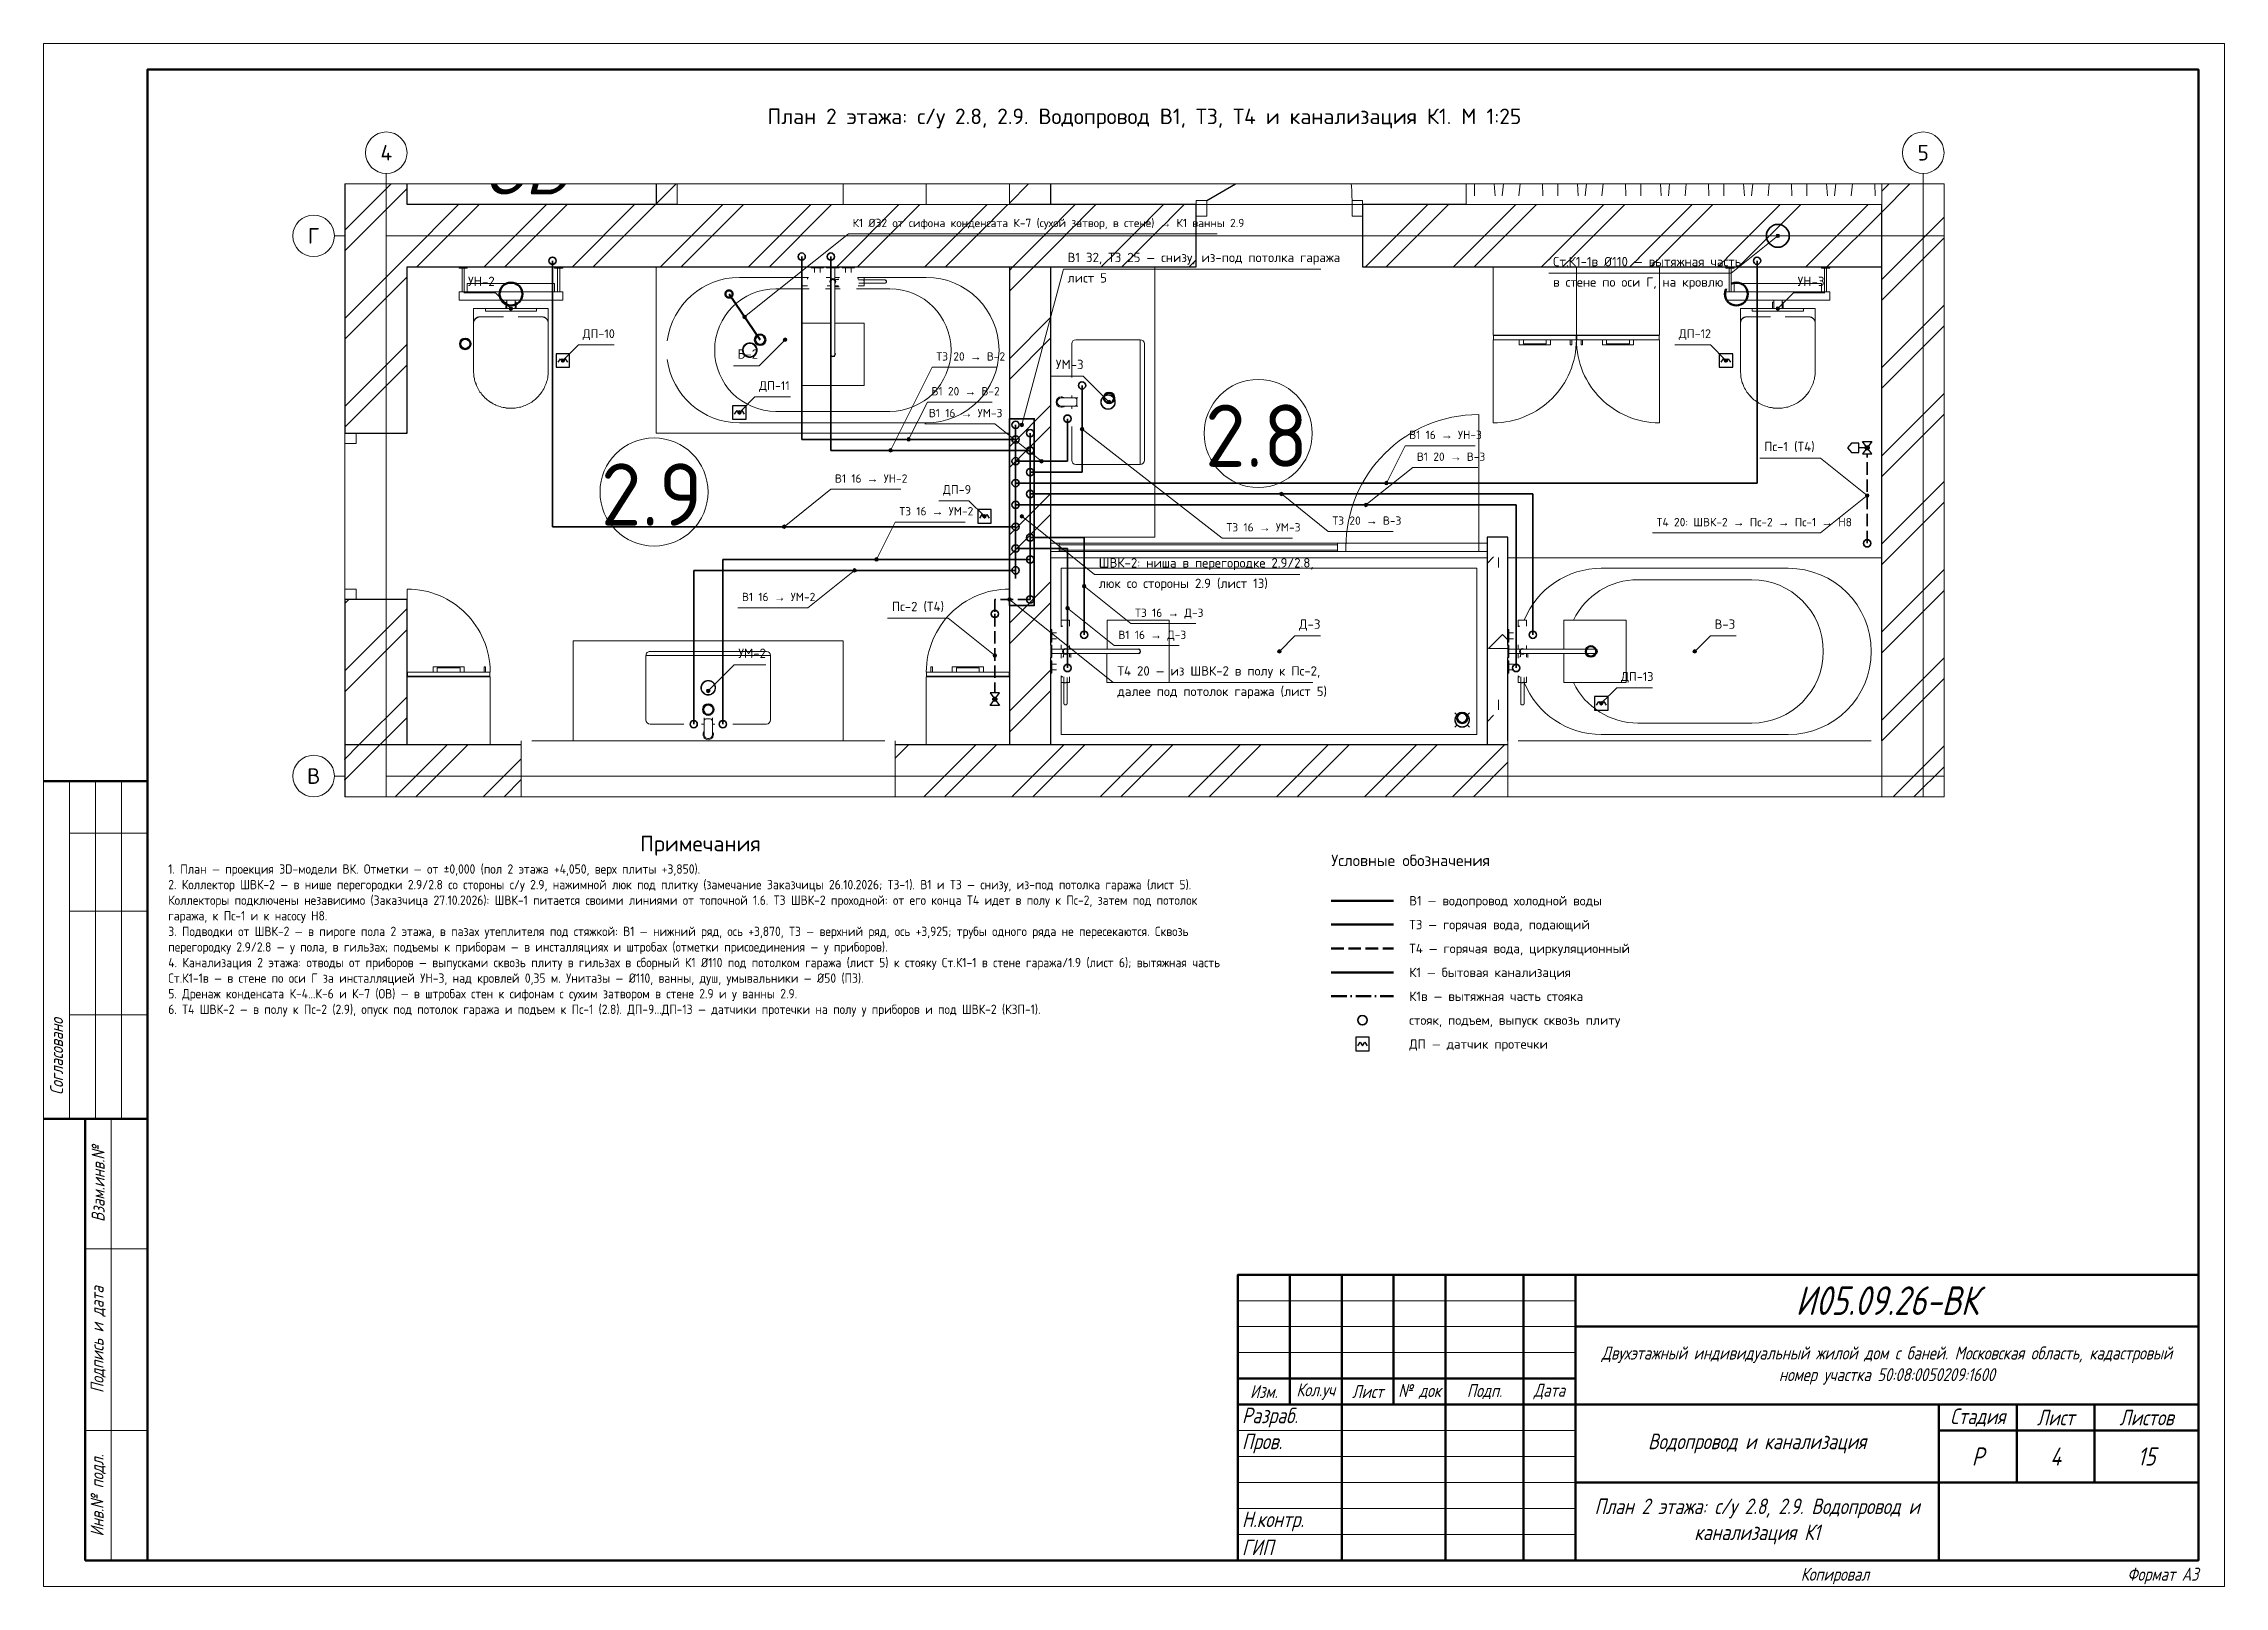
# Paper-space layout 'Лист' of a CAD drawing. Header units: millimetres. Extents: x 0 to 420, y 0 to 297.
# The model-space entities are those that its viewports show. They can reach past a viewport. Long polylines and large blocks are cut down to what shows.
import ezdxf
from ezdxf.enums import TextEntityAlignment as Align

# ---------------------------------------------------------------- set-up
doc = ezdxf.new("R2010")
doc.units = ezdxf.units.MM
for name, pattern in [('ОВ_ШП', [460, 300, -80, 0, -80]), ('ОВ_ШТРИХ', [330, 240, -90]), ('Осевая 12-2-2', [16, 12, -2, 0, -2]), ('Сверху', [3.96875, 2.38125, -1.5875])]:
    doc.linetypes.add(name, pattern=pattern)
for name, color, linetype, lineweight in [('A-AREA-IDEN', 8, 'Continuous', 13), ('A-DETL-GENF', 9, 'Continuous', 13), ('A-DOOR', 8, 'Continuous', 13), ('A-FLOR', 9, 'Continuous', 13), ('A-GLAZ', 8, 'Continuous', 13), ('A-GLAZ-CURT', 8, 'Continuous', 13), ('A-GLAZ-CWMG', 8, 'Continuous', 13), ('A-WALL', 8, 'Continuous', 13), ('A-WALL-PATT', 8, 'Continuous', 13), ('G-ANNO-TEXT', 8, 'Continuous', 13), ('I-FURN', 9, 'Continuous', 13), ('P-SANR-FIXT', 9, 'Continuous', 13), ('S-GRID', 8, 'Continuous', 13), ('АР_подложка', 8, 'Continuous', 13), ('ВК_арматура', 7, 'Continuous', 25), ('ВК_В1', 150, 'Continuous', 35), ('ВК_защита', 6, 'Continuous', 25), ('ВК_К1', 34, 'Continuous', 50), ('ВК_К1в', 34, 'Continuous', 35), ('ВК_марки', 7, 'Continuous', 18), ('ВК_оборуд', 7, 'Continuous', 35), ('ВК_оборуд_тонк', 8, 'Continuous', 18), ('ВК_оси', 7, 'Continuous', 13), ('ВК_Т3', 1, 'Continuous', 35), ('ВК_Т4', 30, 'Continuous', 35), ('ВК_текст', 7, 'Continuous', 18), ('Рамка', 7, 'Continuous', 50), ('Таблицы', 7, 'Continuous', 18), ('Текст', 7, 'Continuous', 18), ('Тонкие', 8, 'Continuous', 13)]:
    doc.layers.add(name, color=color, linetype=linetype, lineweight=lineweight)
doc.layers.add('ОВ_видовые', color=8, linetype='Continuous', lineweight=13, plot=False)
doc.styles.add('GOST', font='isocpeur.ttf', dxfattribs={"width": 0.9})
doc.styles.add('GOST Common', font='GOST_Common.ttf', dxfattribs={"height": 300})
doc.styles.add('GOST_I', font='isocpeur.ttf', dxfattribs={"width": 0.8})
doc.styles.add('ISOCPEUR_I', font='isocpeui.ttf', dxfattribs={"height": 250})
pattern_1 = [(45, (0, 0), (-212.132, 212.132), []), (45, (0, 100), (-212.132, 212.132), [])]

psp = doc.layouts.new('Лист')

# ---------------------------------------------------------------- texts
at = {"layer": 'ВК_оси', "style": 'GOST'}
for s, p in [('4', (66, 276)), ('5', (362, 276)), ('Г', (52, 260)), ('В', (52, 156))]:
    psp.add_text(s, height=3, dxfattribs=at).set_placement(p, align=Align.MIDDLE_CENTER)
at = {"layer": 'ВК_текст', "style": 'GOST'}
psp.add_text('Условные обозначения', height=2.2, dxfattribs=at).set_placement((248, 138), align=Align.BOTTOM_LEFT)
for s, p in [('В1 — водопровод холодной воды', (263, 132)), ('Т3 — горячая вода, подающий', (263, 127.4)), ('Т4 — горячая вода, циркуляционный', (263, 122.8)), ('К1 — бытовая канализация', (263, 118.2)), ('К1в — вытяжная часть стояка', (263, 113.6)), ('стояк, подъем, выпуск сквозь плиту', (263, 109)), ('ДП — датчик протечки', (263, 104.4))]:
    psp.add_text(s, height=1.8, dxfattribs=at).set_placement(p, align=Align.MIDDLE_LEFT)
at = {"layer": 'Текст', "style": 'GOST'}
for s, p in [('План 2 этажа: с/у 2.8, 2.9. Водопровод В1, Т3, Т4 и канализация К1. М 1:25', (212, 283)), ('Примечания', (126.5, 143))]:
    psp.add_text(s, height=3, dxfattribs=at).set_placement(p, align=Align.MIDDLE_CENTER)
at = {"layer": 'Текст'}
for s, insert, char_height, width, attachment_point, style in [('1. План — проекция 3D-модели ВК. Отметки — от ±0,000 (пол 2 этажа +4,050, верх плиты +3,850).\\P2. Коллектор ШВК-2 — в нише перегородки 2.9/2.8 со стороны с/у 2.9, нажимной люк под плитку (замечание Заказчицы 26.10.2026; ТЗ-1). В1 и Т3 — снизу, из-под потолка гаража (лист 5). Коллекторы подключены независимо (Заказчица 27.10.2026): ШВК-1 питается своими линиями от топочной 1.6. Т3 ШВК-2 проходной: от его конца Т4 идет в полу к Пс-2, затем под потолок гаража, к Пс-1 и к насосу Н8.\\P3. Подводки от ШВК-2 — в пироге пола 2 этажа, в пазах утеплителя под стяжкой: В1 — нижний ряд, ось +3,870, Т3 — верхний ряд, ось +3,925; трубы одного ряда не пересекаются. Сквозь перегородку 2.9/2.8 — у пола, в гильзах; подъемы к приборам — в инсталляциях и штробах (отметки присоединения — у приборов).\\P4. Канализация 2 этажа: отводы от приборов — выпусками сквозь плиту в гильзах в сборный К1 Ø110 под потолком гаража (лист 5) к стояку Ст.К1-1 в стене гаража/1.9 (лист 6); вытяжная часть Ст.К1-1в — в стене по оси Г за инсталляцией УН-3, над кровлей 0,35 м. Унитазы — Ø110, ванны, душ, умывальники — Ø50 (П3).\\P5. Дренаж конденсата К-4...К-6 и К-7 (ОВ) — в штробах стен к сифонам с сухим затвором в стене 2.9 и у ванны 2.9.\\P6. Т4 ШВК-2 — в полу к Пс-2 (2.9), опуск под потолок гаража и подъем к Пс-1 (2.8). ДП-9...ДП-13 — датчики протечки на полу у приборов и под ШВК-2 (КЗП-1).', (24, 139), 1.8, 205, 1, 'GOST'), ('{\\W0.8;\\Q15;Двухэтажный индивидуальный жилой дом с баней. Московская область, кадастровый номер участка 50:08:0050209:1600}', (355, 42.5), 2.5, 116, 5, 'GOST_I'), ('{\\W0.8;\\Q15;Водопровод и канализация}', (330, 27.5), 3, 66, 5, 'GOST_I'), ('{\\W0.8;\\Q15;План 2 этажа: с/у 2.8, 2.9. Водопровод и канализация К1}', (330, 12.5), 3, 66, 5, 'GOST_I')]:
    psp.add_mtext(s, dxfattribs=dict(at, insert=insert, char_height=char_height, width=width, attachment_point=attachment_point, style=style))
at = {"layer": 'Текст', "char_height": 2.5, "attachment_point": 5, "rotation": 90, "style": 'GOST_I'}
for s, insert in [('{\\W0.8;\\Q15;Согласовано}', (2.5, 102)), ('{\\W0.8;\\Q15;Взам.инв.№}', (10.5, 77.5)), ('{\\W0.8;\\Q15;Подпись и дата}', (10.5, 47.5)), ('{\\W0.8;\\Q15;Инв.№ подл.}', (10.5, 17.5))]:
    psp.add_mtext(s, dxfattribs=dict(at, insert=insert))
at = {"layer": 'Текст', "style": 'GOST_I'}
for s, insert, char_height, attachment_point in [('{\\W0.8;\\Q15;И05.09.26-ВК}', (355, 55), 5.5, 5), ('{\\W0.8;\\Q15;Изм.}', (235, 37.5), 2.5, 5), ('{\\W0.8;\\Q15;Кол.уч}', (245, 37.5), 2.5, 5), ('{\\W0.8;\\Q15;Лист}', (255, 37.5), 2.5, 5), ('{\\W0.8;\\Q15;№ док}', (265, 37.5), 2.5, 5), ('{\\W0.8;\\Q15;Подп.}', (277.5, 37.5), 2.5, 5), ('{\\W0.8;\\Q15;Дата}', (290, 37.5), 2.5, 5), ('{\\W0.8;\\Q15;Разраб.}', (230.8, 32.5), 3, 4), ('{\\W0.8;\\Q15;Стадия}', (372.5, 32.5), 3, 5), ('{\\W0.8;\\Q15;Лист}', (387.5, 32.5), 3, 5), ('{\\W0.8;\\Q15;Листов}', (405, 32.5), 3, 5), ('{\\W0.8;\\Q15;Пров.}', (230.8, 27.5), 3, 4), ('{\\W0.8;\\Q15;}', (250.8, 32.5), 3, 4), ('{\\W0.8;\\Q15;}', (285.6, 32.5), 3, 4), ('{\\W0.8;\\Q15;}', (250.8, 27.5), 3, 4), ('{\\W0.8;\\Q15;}', (285.6, 27.5), 3, 4), ('{\\W0.8;\\Q15;Р}', (372.5, 25), 3.5, 5), ('{\\W0.8;\\Q15;4}', (387.5, 25), 3.5, 5), ('{\\W0.8;\\Q15;15}', (405, 25), 3.5, 5), ('{\\W0.8;\\Q15;Н.контр.}', (230.8, 12.5), 3, 4), ('{\\W0.8;\\Q15;ГИП}', (230.8, 7.5), 3, 4), ('{\\W0.8;\\Q15;}', (250.8, 12.5), 3, 4), ('{\\W0.8;\\Q15;}', (285.6, 12.5), 3, 4), ('{\\W0.8;\\Q15;}', (250.8, 7.5), 3, 4), ('{\\W0.8;\\Q15;}', (285.6, 7.5), 3, 4), ('{\\W0.8;\\Q15;Копировал}', (345, 2), 2.5, 5), ('{\\W0.8;\\Q15;Формат А3}', (415, 2), 2.5, 6)]:
    psp.add_mtext(s, dxfattribs=dict(at, insert=insert, char_height=char_height, attachment_point=attachment_point))

msp = doc.modelspace()

# ---------------------------------------------------------------- blocks, each defined once
blk = doc.blocks.new('INT 04 Душевая кабина - INT 04 Душевая кабина-1564509-Этаж 2 - Планировка')
at = {"layer": 'P-SANR-FIXT'}
for p, q in [((1600, 400), (-400, 400)), ((-400, 400), (-400, -400)), ((-355, 355), (-365, 365)), ((-305, 355), (-295, 365)), ((1600, 150), (1600, 400)), ((-355, 305), (-365, 295)), ((-305, 305), (-295, 295)), ((1600, 120), (1600, 122)), ((1600, -122), (1600, -120)), ((1600, -400), (1600, -150)), ((-400, -400), (1600, -400)), ((1650, -450), (-450, -450))]:
    blk.add_line(p, q, dxfattribs=at)
at = {"layer": 'P-SANR-FIXT', "flags": 128}
for points in [[(-295, 330), (-295, 331), (-295, 333), (-295, 334), (-295, 336), (-296, 337), (-296, 338), (-296, 340), (-297, 341), (-297, 342), (-298, 344), (-298, 345), (-299, 346), (-300, 347), (-300, 349), (-301, 350), (-302, 351), (-303, 352), (-304, 353), (-305, 354), (-306, 355), (-307, 356), (-308, 357), (-309, 358), (-310, 359), (-311, 359), (-312, 360), (-314, 361), (-315, 362), (-316, 362), (-317, 363), (-319, 363), (-320, 364), (-321, 364), (-323, 364), (-324, 364), (-325, 365), (-327, 365), (-328, 365), (-330, 365), (-331, 365), (-332, 365), (-334, 365), (-335, 365), (-337, 364), (-338, 364), (-339, 364), (-341, 363), (-342, 363), (-343, 362), (-345, 362), (-346, 361), (-347, 361), (-348, 360), (-349, 359), (-351, 358), (-352, 357), (-353, 357), (-354, 356), (-355, 355), (-356, 354), (-357, 353), (-358, 352), (-358, 350), (-359, 349), (-360, 348), (-361, 347), (-361, 346), (-362, 344), (-362, 343), (-363, 342), (-363, 340), (-364, 339), (-364, 338), (-364, 336), (-365, 335), (-365, 334), (-365, 332), (-365, 331), (-365, 330)], [(-365, 330), (-365, 329), (-365, 327), (-365, 326), (-365, 324), (-364, 323), (-364, 322), (-364, 320), (-363, 319), (-363, 318), (-362, 316), (-362, 315), (-361, 314), (-360, 313), (-360, 311), (-359, 310), (-358, 309), (-357, 308), (-356, 307), (-355, 306), (-354, 305), (-353, 304), (-352, 303), (-351, 302), (-350, 301), (-349, 301), (-348, 300), (-346, 299), (-345, 298), (-344, 298), (-343, 297), (-341, 297), (-340, 296), (-339, 296), (-337, 296), (-336, 296), (-335, 295), (-333, 295), (-332, 295), (-330, 295), (-329, 295), (-328, 295), (-326, 295), (-325, 295), (-323, 296), (-322, 296), (-321, 296), (-319, 297), (-318, 297), (-317, 298), (-315, 298), (-314, 299), (-313, 299), (-312, 300), (-311, 301), (-309, 302), (-308, 303), (-307, 303), (-306, 304), (-305, 305), (-304, 306), (-303, 307), (-302, 308), (-302, 310), (-301, 311), (-300, 312), (-299, 313), (-299, 314), (-298, 316), (-298, 317), (-297, 318), (-297, 320), (-296, 321), (-296, 322), (-296, 324), (-295, 325), (-295, 326), (-295, 328), (-295, 329), (-295, 330)]]:
    blk.add_lwpolyline(points, dxfattribs=at)
at = {"layer": 'P-SANR-FIXT'}
for radius, start, end in [(35, 0, 180), (35, 180, 0), (33, 0, 180), (33, 180, 0)]:
    blk.add_arc((-330, 330), radius, start, end, dxfattribs=at)
blk = doc.blocks.new('Дверь-Витраж-Одинарная-Остекление - Дверь-Витраж-Одинарная-Остекление-1564526-Этаж 2 - Планировка')
at = {"layer": 'A-DOOR'}
blk.add_line((320, 20), (320, 640), dxfattribs=at)
blk.add_arc((320, 0), 640, 90, 180, dxfattribs=at)
blk = doc.blocks.new('Прямоугольный импост - Прямоугольный импост чёрный-1563507-Этаж 2 - Планировка')
at = {"layer": 'A-GLAZ-CWMG'}
for p, q in [((-40, 20), (0, 20)), ((-40, -20), (-40, 20)), ((0, 20), (0, -20)), ((0, -20), (-40, -20))]:
    blk.add_line(p, q, dxfattribs=at)
blk = doc.blocks.new('Прямоугольный импост - Прямоугольный импост чёрный-1563508-Этаж 2 - Планировка')
at = {"layer": 'A-GLAZ-CWMG'}
for p, q in [((0, 20), (-40, 20)), ((-40, 20), (-40, -20)), ((0, -20), (0, 20)), ((-40, -20), (0, -20))]:
    blk.add_line(p, q, dxfattribs=at)
blk = doc.blocks.new('Прямоугольный импост - Прямоугольный импост чёрный-1564528-Этаж 2 - Планировка')
at = {"layer": 'A-GLAZ-CWMG'}
for p, q in [((19388, 12093), (20028, 12093)), ((19388, 12053), (20028, 12053))]:
    blk.add_line(p, q, dxfattribs=at)
blk = doc.blocks.new('INT 04 Душевая система наружного монтажа - INT 04 Душевая система наружного монтажа-1564529-Этаж 2 - Планировка')
at = {"layer": 'P-SANR-FIXT'}
for p, q in [((150, 570), (-150, 570)), ((-150, 570), (-150, 270)), ((150, 270), (150, 570)), ((-10, 360), (-10, 130)), ((10, 130), (10, 360)), ((-150, 270), (-10, 270)), ((10, 270), (150, 270)), ((-122, 90), (-150, 90)), ((-150, 90), (-150, 70)), ((-150, 70), (-150, 50)), ((-150, 50), (-122, 50)), ((-122, 58), (-122, 50)), ((-122, 52), (-120, 52)), ((-120, 53), (-120, 50)), ((-120, 50), (-118, 50)), ((-105, 4), (-105, 0)), ((-45, 4), (-105, 4)), ((-104, 4), (-105, 4)), ((-89, 27), (-89, 4)), ((-61, 4), (-61, 27)), ((-45, 4), (-46, 4)), ((-45, 0), (-45, 4)), ((-32, 50), (-10, 50)), ((-30, 4), (-30, 0)), ((30, 4), (-30, 4)), ((-29, 4), (-30, 4)), ((-30, 0), (-29, 0)), ((-30, 0), (30, 0)), ((-9, 90), (-28, 90)), ((-10, 60), (-10, 4)), ((9, 96), (30, 96)), ((28, 90), (10, 90)), ((10, 4), (10, 60)), ((10, 50), (32, 50)), ((13, 66), (15, 61)), ((15, 61), (27, 61)), ((30, 4), (29, 4)), ((29, 0), (30, 0)), ((30, 0), (30, 4)), ((45, 4), (45, 0)), ((105, 4), (45, 4)), ((46, 4), (45, 4)), ((61, 27), (61, 4)), ((89, 4), (89, 27)), ((105, 4), (104, 4)), ((105, 0), (105, 4)), ((118, 50), (120, 50)), ((120, 53), (120, 50)), ((120, 52), (122, 52)), ((150, 90), (122, 90)), ((122, 58), (122, 50)), ((122, 50), (150, 50)), ((150, 79), (150, 90)), ((150, 50), (150, 61))]:
    blk.add_line(p, q, dxfattribs=at)
at = {"layer": 'P-SANR-FIXT', "flags": 128}
for points in [[(-10, 420), (-10, 420), (-10, 420), (-10, 420), (-10, 419), (-10, 419), (-10, 418), (-10, 418), (-10, 417), (-10, 416), (-10, 415), (-10, 414), (-10, 413), (-10, 412), (-10, 411), (-10, 410), (-10, 408), (-10, 407), (-10, 405), (-10, 403), (-10, 402), (-10, 400), (-10, 398), (-10, 396), (-10, 394), (-10, 392), (-10, 390), (-10, 388), (-10, 386), (-10, 384), (-10, 382), (-10, 379), (-10, 377), (-10, 375), (-10, 373), (-10, 370), (-10, 368), (-10, 365), (-10, 363), (-10, 361), (-10, 360)], [(10, 360), (10, 362), (10, 365), (10, 367), (10, 370), (10, 372), (10, 374), (10, 377), (10, 379), (10, 381), (10, 383), (10, 386), (10, 388), (10, 390), (10, 392), (10, 394), (10, 396), (10, 398), (10, 400), (10, 401), (10, 403), (10, 405), (10, 406), (10, 408), (10, 409), (10, 410), (10, 412), (10, 413), (10, 414), (10, 415), (10, 416), (10, 417), (10, 417), (10, 418), (10, 419), (10, 419), (10, 419), (10, 420), (10, 420), (10, 420), (10, 420)], [(-10, 130), (-10, 128), (-10, 125), (-10, 123), (-10, 120), (-10, 118), (-10, 116), (-10, 113), (-10, 111), (-10, 109), (-10, 107), (-10, 104), (-10, 102), (-10, 100), (-10, 98), (-10, 96), (-10, 94), (-10, 92), (-10, 90), (-10, 89), (-10, 87), (-10, 85), (-10, 84), (-10, 82), (-10, 81), (-10, 80), (-10, 78), (-10, 77), (-10, 76), (-10, 75), (-10, 74), (-10, 73), (-10, 73), (-10, 72), (-10, 71), (-10, 71), (-10, 71), (-10, 70), (-10, 70), (-10, 70), (-10, 70)], [(10, 70), (10, 70), (10, 70), (10, 70), (10, 71), (10, 71), (10, 72), (10, 72), (10, 73), (10, 74), (10, 75), (10, 76), (10, 77), (10, 78), (10, 79), (10, 80), (10, 82), (10, 83), (10, 85), (10, 87), (10, 88), (10, 90), (10, 92), (10, 94), (10, 96), (10, 98), (10, 100), (10, 102), (10, 104), (10, 106), (10, 108), (10, 111), (10, 113), (10, 115), (10, 117), (10, 120), (10, 122), (10, 125), (10, 127), (10, 129), (10, 130)], [(147, 62), (139, 62), (132, 62), (125, 62), (123, 62)], [(125, 78), (131, 78), (138, 78), (146, 78), (147, 78)], [(250, 78), (250, 78), (249, 78), (248, 78), (247, 78), (246, 78), (244, 78), (241, 78), (239, 78), (236, 78), (233, 78), (229, 78), (225, 78), (221, 78), (216, 78), (212, 78), (207, 78), (201, 78), (195, 78), (190, 78), (183, 78), (177, 78), (170, 78), (163, 78), (156, 78), (149, 78), (147, 78)], [(147, 62), (154, 62), (161, 62), (168, 62), (175, 62), (182, 62), (188, 62), (194, 62), (200, 62), (205, 62), (210, 62), (215, 62), (220, 62), (224, 62), (228, 62), (232, 62), (235, 62), (238, 62), (241, 62), (243, 62), (245, 62), (247, 62), (248, 62), (249, 62), (250, 62), (250, 62), (250, 62)], [(246, 78), (247, 78), (248, 78), (249, 78), (249, 78), (250, 78), (250, 78), (250, 78)], [(250, 62), (250, 62), (250, 62), (249, 62), (248, 62), (248, 62), (246, 62)], [(250, 78), (250, 78), (251, 78), (251, 78), (251, 78), (252, 78), (252, 78), (252, 78), (253, 78), (253, 77), (253, 77), (253, 77), (254, 77), (254, 77), (254, 77), (255, 77), (255, 76), (255, 76), (255, 76), (256, 76), (256, 76), (256, 75), (256, 75), (256, 75), (257, 75), (257, 74), (257, 74), (257, 74), (257, 73), (257, 73), (257, 73), (258, 73), (258, 72), (258, 72), (258, 72), (258, 71), (258, 71), (258, 71), (258, 70), (258, 70), (258, 70), (258, 69), (258, 69), (258, 69), (258, 68), (258, 68), (258, 68), (258, 68), (258, 67), (257, 67), (257, 67), (257, 66), (257, 66), (257, 66), (257, 66), (256, 65), (256, 65), (256, 65), (256, 65), (256, 64), (255, 64), (255, 64), (255, 64), (255, 63), (254, 63), (254, 63), (254, 63), (254, 63), (253, 63), (253, 63), (253, 62), (252, 62), (252, 62), (252, 62), (251, 62), (251, 62), (251, 62), (250, 62), (250, 62), (250, 62)]]:
    blk.add_lwpolyline(points, dxfattribs=at)
at = {"layer": 'P-SANR-FIXT'}
for centre, radius, start, end in [((0, 420), 12, 90, 206.773), ((0, 420), 10, 0, 180), ((0, 420), 10, 135, 180), ((0, 420), 10, 90, 105), ((0, 420), 12, 331.215, 90), ((0, 420), 10, 75, 90), ((0, 420), 10, 0, 45), ((0, 70), 14, 135, 180), ((0, 70), 14, 180, 360), ((0, 70), 10, 180, 360), ((0, 70), 10, 180, 225), ((0, 70), 10, 255, 270), ((0, 70), 10, 270, 285), ((0, 70), 10, 330, 25.92), ((0, 70), 14, 360, 45), ((30, 70), 12, 227.5246, 261.7504), ((250, 70), 8, 270, 90)]:
    blk.add_arc(centre, radius, start, end, dxfattribs=at)
for points, knots in [([(-8, 58), (-8, 58), (-8, 58), (-8, 59), (-9, 59), (-9, 59), (-9, 60), (-9, 60)], [0.7760417, 0.7760417, 0.7760417, 0.7760417, 0.78125, 0.7916667, 0.8333333, 0.875, 0.8854167, 0.8854167, 0.8854167, 0.8854167]), ([(-5, 57), (-5, 57), (-6, 57), (-6, 57), (-6, 58), (-6, 58)], [0.66666667, 0.66666667, 0.66666667, 0.66666667, 0.6875, 0.70833333, 0.72064687, 0.72064687, 0.72064687, 0.72064687]), ([(6, 58), (6, 57), (6, 57), (5, 57), (5, 57), (5, 57)], [0.27777778, 0.27777778, 0.27777778, 0.27777778, 0.30555556, 0.31944444, 0.33333333, 0.33333333, 0.33333333, 0.33333333]), ([(9, 60), (9, 60), (9, 59), (9, 59), (9, 59), (8, 59), (8, 58), (8, 58), (8, 58), (8, 58)], [0.1111111, 0.1111111, 0.1111111, 0.1111111, 0.125, 0.1388889, 0.1666667, 0.1944444, 0.2083333, 0.2152778, 0.2222222, 0.2222222, 0.2222222, 0.2222222]), ([(28, 58), (28, 58), (27, 58), (26, 59), (25, 59), (25, 59), (24, 59)], [0.3333333, 0.3333333, 0.3333333, 0.3333333, 0.3888889, 0.4166667, 0.4444444, 0.4982305, 0.4982305, 0.4982305, 0.4982305]), ([(147, 62), (147, 62), (148, 62), (150, 64), (151, 66), (151, 69), (151, 71), (150, 75), (149, 77), (148, 78), (147, 78)], [0, 0, 0, 0, 0.111111, 0.222222, 0.333333, 0.444444, 0.555556, 0.666667, 0.833333, 1, 1, 1, 1])]:
    blk.add_open_spline(points, degree=3, knots=knots, dxfattribs=at)
blk = doc.blocks.new('INT 04 Душевая система наружного монтажа - INT 04 Душевая система наружного монтажа-V1-Этаж 2 - Планировка')
at = {"layer": 'P-SANR-FIXT'}
for p, q in [((150, 570), (-150, 570)), ((-150, 570), (-150, 270)), ((150, 270), (150, 570)), ((-10, 360), (-10, 130)), ((10, 130), (10, 360)), ((-150, 270), (-10, 270)), ((10, 270), (150, 270)), ((-122, 90), (-150, 90)), ((-150, 90), (-150, 70)), ((-150, 70), (-150, 50)), ((-150, 50), (-122, 50)), ((-122, 58), (-122, 50)), ((-122, 52), (-120, 52)), ((-120, 53), (-120, 50)), ((-120, 50), (-118, 50)), ((-105, 4), (-105, 0)), ((-45, 4), (-105, 4)), ((-104, 4), (-105, 4)), ((-89, 27), (-89, 4)), ((-61, 4), (-61, 27)), ((-45, 4), (-46, 4)), ((-45, 0), (-45, 4)), ((-32, 50), (-10, 50)), ((-30, 4), (-30, 0)), ((30, 4), (-30, 4)), ((-29, 4), (-30, 4)), ((-30, 0), (-29, 0)), ((-30, 0), (30, 0)), ((-9, 90), (-28, 90)), ((-10, 60), (-10, 4)), ((9, 96), (30, 96)), ((28, 90), (10, 90)), ((10, 4), (10, 60)), ((10, 50), (32, 50)), ((13, 66), (15, 61)), ((15, 61), (27, 61)), ((30, 4), (29, 4)), ((29, 0), (30, 0)), ((30, 0), (30, 4)), ((45, 4), (45, 0)), ((105, 4), (45, 4)), ((46, 4), (45, 4)), ((61, 27), (61, 4)), ((89, 4), (89, 27)), ((105, 4), (104, 4)), ((105, 0), (105, 4)), ((118, 50), (120, 50)), ((120, 53), (120, 50)), ((120, 52), (122, 52)), ((150, 90), (122, 90)), ((122, 58), (122, 50)), ((122, 50), (150, 50)), ((150, 79), (150, 90)), ((150, 50), (150, 61))]:
    blk.add_line(p, q, dxfattribs=at)
at = {"layer": 'P-SANR-FIXT', "flags": 128}
for points in [[(-10, 420), (-10, 420), (-10, 420), (-10, 420), (-10, 419), (-10, 419), (-10, 418), (-10, 418), (-10, 417), (-10, 416), (-10, 415), (-10, 414), (-10, 413), (-10, 412), (-10, 411), (-10, 410), (-10, 408), (-10, 407), (-10, 405), (-10, 403), (-10, 402), (-10, 400), (-10, 398), (-10, 396), (-10, 394), (-10, 392), (-10, 390), (-10, 388), (-10, 386), (-10, 384), (-10, 382), (-10, 379), (-10, 377), (-10, 375), (-10, 373), (-10, 370), (-10, 368), (-10, 365), (-10, 363), (-10, 361), (-10, 360)], [(10, 360), (10, 362), (10, 365), (10, 367), (10, 370), (10, 372), (10, 374), (10, 377), (10, 379), (10, 381), (10, 383), (10, 386), (10, 388), (10, 390), (10, 392), (10, 394), (10, 396), (10, 398), (10, 400), (10, 401), (10, 403), (10, 405), (10, 406), (10, 408), (10, 409), (10, 410), (10, 412), (10, 413), (10, 414), (10, 415), (10, 416), (10, 417), (10, 417), (10, 418), (10, 419), (10, 419), (10, 419), (10, 420), (10, 420), (10, 420), (10, 420)], [(-10, 130), (-10, 128), (-10, 125), (-10, 123), (-10, 120), (-10, 118), (-10, 116), (-10, 113), (-10, 111), (-10, 109), (-10, 107), (-10, 104), (-10, 102), (-10, 100), (-10, 98), (-10, 96), (-10, 94), (-10, 92), (-10, 90), (-10, 89), (-10, 87), (-10, 85), (-10, 84), (-10, 82), (-10, 81), (-10, 80), (-10, 78), (-10, 77), (-10, 76), (-10, 75), (-10, 74), (-10, 73), (-10, 73), (-10, 72), (-10, 71), (-10, 71), (-10, 71), (-10, 70), (-10, 70), (-10, 70), (-10, 70)], [(10, 70), (10, 70), (10, 70), (10, 70), (10, 71), (10, 71), (10, 72), (10, 72), (10, 73), (10, 74), (10, 75), (10, 76), (10, 77), (10, 78), (10, 79), (10, 80), (10, 82), (10, 83), (10, 85), (10, 87), (10, 88), (10, 90), (10, 92), (10, 94), (10, 96), (10, 98), (10, 100), (10, 102), (10, 104), (10, 106), (10, 108), (10, 111), (10, 113), (10, 115), (10, 117), (10, 120), (10, 122), (10, 125), (10, 127), (10, 129), (10, 130)], [(147, 62), (139, 62), (132, 62), (125, 62), (123, 62)], [(125, 78), (131, 78), (138, 78), (146, 78), (147, 78)], [(250, 78), (250, 78), (249, 78), (248, 78), (247, 78), (246, 78), (244, 78), (241, 78), (239, 78), (236, 78), (233, 78), (229, 78), (225, 78), (221, 78), (216, 78), (212, 78), (207, 78), (201, 78), (195, 78), (190, 78), (183, 78), (177, 78), (170, 78), (163, 78), (156, 78), (149, 78), (147, 78)], [(147, 62), (154, 62), (161, 62), (168, 62), (175, 62), (182, 62), (188, 62), (194, 62), (200, 62), (205, 62), (210, 62), (215, 62), (220, 62), (224, 62), (228, 62), (232, 62), (235, 62), (238, 62), (241, 62), (243, 62), (245, 62), (247, 62), (248, 62), (249, 62), (250, 62), (250, 62), (250, 62)], [(246, 78), (247, 78), (248, 78), (249, 78), (249, 78), (250, 78), (250, 78), (250, 78)], [(250, 62), (250, 62), (250, 62), (249, 62), (248, 62), (248, 62), (246, 62)], [(250, 78), (250, 78), (251, 78), (251, 78), (251, 78), (252, 78), (252, 78), (252, 78), (253, 78), (253, 77), (253, 77), (253, 77), (254, 77), (254, 77), (254, 77), (255, 77), (255, 76), (255, 76), (255, 76), (256, 76), (256, 76), (256, 75), (256, 75), (256, 75), (257, 75), (257, 74), (257, 74), (257, 74), (257, 73), (257, 73), (257, 73), (258, 73), (258, 72), (258, 72), (258, 72), (258, 71), (258, 71), (258, 71), (258, 70), (258, 70), (258, 70), (258, 69), (258, 69), (258, 69), (258, 68), (258, 68), (258, 68), (258, 68), (258, 67), (257, 67), (257, 67), (257, 66), (257, 66), (257, 66), (257, 66), (256, 65), (256, 65), (256, 65), (256, 65), (256, 64), (255, 64), (255, 64), (255, 64), (255, 63), (254, 63), (254, 63), (254, 63), (254, 63), (253, 63), (253, 63), (253, 62), (252, 62), (252, 62), (252, 62), (251, 62), (251, 62), (251, 62), (250, 62), (250, 62), (250, 62)]]:
    blk.add_lwpolyline(points, dxfattribs=at)
at = {"layer": 'P-SANR-FIXT'}
for centre, radius, start, end in [((0, 420), 12, 90, 206.773), ((0, 420), 10, 0, 180), ((0, 420), 10, 135, 180), ((0, 420), 10, 90, 105), ((0, 420), 12, 331.215, 90), ((0, 420), 10, 75, 90), ((0, 420), 10, 0, 45), ((0, 70), 14, 135, 180), ((0, 70), 14, 180, 360), ((0, 70), 10, 180, 360), ((0, 70), 10, 180, 225), ((0, 70), 10, 255, 270), ((0, 70), 10, 270, 285), ((0, 70), 10, 330, 25.92), ((0, 70), 14, 360, 45), ((30, 70), 12, 227.5246, 261.7504), ((250, 70), 8, 270, 90)]:
    blk.add_arc(centre, radius, start, end, dxfattribs=at)
for points, knots in [([(-8, 58), (-8, 58), (-8, 58), (-8, 59), (-9, 59), (-9, 59), (-9, 60), (-9, 60)], [0.7760417, 0.7760417, 0.7760417, 0.7760417, 0.78125, 0.7916667, 0.8333333, 0.875, 0.8854167, 0.8854167, 0.8854167, 0.8854167]), ([(-5, 57), (-5, 57), (-6, 57), (-6, 57), (-6, 58), (-6, 58)], [0.66666667, 0.66666667, 0.66666667, 0.66666667, 0.6875, 0.70833333, 0.72064687, 0.72064687, 0.72064687, 0.72064687]), ([(6, 58), (6, 57), (6, 57), (5, 57), (5, 57), (5, 57)], [0.27777778, 0.27777778, 0.27777778, 0.27777778, 0.30555556, 0.31944444, 0.33333333, 0.33333333, 0.33333333, 0.33333333]), ([(9, 60), (9, 60), (9, 59), (9, 59), (9, 59), (8, 59), (8, 58), (8, 58), (8, 58), (8, 58)], [0.1111111, 0.1111111, 0.1111111, 0.1111111, 0.125, 0.1388889, 0.1666667, 0.1944444, 0.2083333, 0.2152778, 0.2222222, 0.2222222, 0.2222222, 0.2222222]), ([(28, 58), (28, 58), (27, 58), (26, 59), (25, 59), (25, 59), (24, 59)], [0.3333333, 0.3333333, 0.3333333, 0.3333333, 0.3888889, 0.4166667, 0.4444444, 0.4982305, 0.4982305, 0.4982305, 0.4982305]), ([(147, 62), (147, 62), (148, 62), (150, 64), (151, 66), (151, 69), (151, 71), (150, 75), (149, 77), (148, 78), (147, 78)], [0, 0, 0, 0, 0.111111, 0.222222, 0.333333, 0.444444, 0.555556, 0.666667, 0.833333, 1, 1, 1, 1])]:
    blk.add_open_spline(points, degree=3, knots=knots, dxfattribs=at)
blk = doc.blocks.new('INT 04 Унитаз - Унитаз подвесной Tece TECEspring K 9700997-1563499-Этаж 2 - Планировка')
at = {"layer": 'P-SANR-FIXT'}
for p, q in [((-180, 0), (-180, -300)), ((-180, 0), (-180, 0)), ((-180, 0), (-123, 0)), ((-180, 0), (-180, -70)), ((-25, 30), (-25, 0)), ((-20, 30), (-25, 30)), ((25, 30), (20, 30)), ((25, 0), (25, 30)), ((180, -300), (180, 0)), ((-180, -70), (-180, -300)), ((-36, -40), (-150, -40)), ((150, -40), (35, -40)), ((123, 0), (180, 0)), ((180, 0), (180, 0)), ((180, -70), (180, 0)), ((180, -300), (180, -70))]:
    blk.add_line(p, q, dxfattribs=at)
at = {"layer": 'P-SANR-FIXT', "flags": 128}
for points in [[(-150, -40), (-151, -40), (-152, -40), (-154, -40), (-155, -40), (-156, -41), (-157, -41), (-158, -41), (-159, -42), (-161, -42), (-162, -42), (-163, -43), (-164, -43), (-165, -44), (-166, -45), (-167, -45), (-168, -46), (-169, -47), (-170, -47), (-171, -48), (-172, -49), (-172, -50), (-173, -51), (-174, -52), (-175, -53), (-175, -54), (-176, -55), (-176, -56), (-177, -57), (-178, -58), (-178, -59), (-178, -60), (-179, -61), (-179, -63), (-179, -64), (-180, -65), (-180, -66), (-180, -67), (-180, -68), (-180, -70), (-180, -70)], [(180, -70), (180, -69), (180, -68), (180, -66), (180, -65), (179, -64), (179, -63), (179, -62), (178, -61), (178, -59), (178, -58), (177, -57), (177, -56), (176, -55), (175, -54), (175, -53), (174, -52), (173, -51), (173, -50), (172, -49), (171, -48), (170, -48), (169, -47), (168, -46), (167, -45), (166, -45), (165, -44), (164, -44), (163, -43), (162, -42), (161, -42), (160, -42), (159, -41), (157, -41), (156, -41), (155, -40), (154, -40), (153, -40), (152, -40), (150, -40), (150, -40)], [(-180, -300), (-180, -307), (-179, -314), (-179, -322), (-178, -329), (-176, -336), (-175, -343), (-173, -350), (-171, -357), (-168, -363), (-166, -370), (-163, -377), (-160, -383), (-156, -389), (-153, -396), (-149, -402), (-144, -407), (-140, -413), (-135, -419), (-130, -424), (-125, -429), (-120, -434), (-115, -439), (-109, -443), (-103, -447), (-97, -451), (-91, -455), (-85, -459), (-78, -462), (-72, -465), (-65, -468), (-58, -470), (-52, -472), (-45, -474), (-38, -476), (-31, -477), (-23, -478), (-16, -479), (-9, -480), (-2, -480), (5, -480), (12, -480), (20, -479), (27, -478), (34, -477), (41, -475), (48, -474), (55, -471), (62, -469), (68, -467), (75, -464), (81, -461), (88, -457), (94, -454), (100, -450), (106, -446), (112, -441), (117, -437), (123, -432), (128, -427), (133, -422), (137, -416), (142, -411), (146, -405), (150, -399), (154, -393), (158, -387), (161, -380), (164, -374), (167, -367), (170, -360), (172, -353), (174, -347), (176, -340), (177, -333), (178, -325), (179, -318), (180, -311), (180, -304), (180, -300)], [(-180, -300), (-180, -307), (-179, -314), (-179, -322), (-178, -329), (-176, -336), (-175, -343), (-173, -350), (-171, -357), (-169, -363), (-166, -370), (-163, -377), (-160, -383), (-156, -389), (-153, -396), (-149, -402), (-144, -408), (-140, -413), (-135, -419), (-131, -424), (-125, -429), (-120, -434), (-115, -439), (-109, -443), (-103, -447), (-97, -452), (-91, -455), (-85, -459), (-78, -462), (-72, -465), (-65, -468), (-58, -470), (-52, -472), (-45, -474), (-38, -476), (-31, -477), (-23, -479), (-16, -479), (-9, -480), (-2, -480), (5, -480), (12, -480), (20, -479), (27, -478), (34, -477), (41, -475), (48, -474), (55, -472), (62, -469), (68, -467), (75, -464), (81, -461), (88, -457), (94, -454), (100, -450), (106, -446), (112, -441), (117, -437), (123, -432), (128, -427), (133, -422), (138, -416), (142, -411), (146, -405), (150, -399), (154, -393), (158, -387), (161, -380), (164, -374), (167, -367), (170, -360), (172, -353), (174, -347), (176, -340), (177, -333), (178, -325), (179, -318), (180, -311), (180, -304), (180, -300)]]:
    blk.add_lwpolyline(points, dxfattribs=at)
at = {"layer": 'P-SANR-FIXT'}
for centre, start, end in [((-150, -70), 90, 180), ((150, -70), 360, 90)]:
    blk.add_arc(centre, 30, start, end, dxfattribs=at)
blk = doc.blocks.new('INT 04 Инсталяция - Комплект для установки подвесного унитаза_ TECEnov-1563503-Этаж 2 - Планировка')
at = {"layer": 'P-SANR-FIXT'}
for p, q in [((-25, 30), (-25, 0)), ((25, 0), (25, 30))]:
    blk.add_line(p, q, dxfattribs=at)
blk = doc.blocks.new('INT 04 Инсталляция для унитаза - Инсталляция для унитаза-1566561-Этаж 2 - Планировка')
at = {"layer": 'P-SANR-FIXT'}
for p, q in [((-250, 0), (-250, -5)), ((-210, -5), (-210, 0)), ((210, 0), (210, -5)), ((250, -5), (250, 0)), ((-210, -5), (-250, -5)), ((-235, -5), (-235, -120)), ((-225, -120), (-225, -5)), ((-210, -80), (-210, -120)), ((-170, -80), (-210, -80)), ((-170, -80), (170, -80)), ((210, -80), (170, -80)), ((250, -5), (210, -5)), ((210, -120), (210, -80)), ((225, -5), (225, -120)), ((235, -120), (235, -5)), ((-250, -120), (250, -120)), ((-250, -120), (-250, -160)), ((250, -160), (-250, -160)), ((-20, -160), (-20, -200)), ((20, -200), (20, -160)), ((250, -120), (250, -160))]:
    blk.add_line(p, q, dxfattribs=at)
blk = doc.blocks.new('INT 04 К - Клавиша с двумя прямоугольными кнопками-1566562-Этаж 2 - Планировка')
at = {"layer": 'P-SANR-FIXT'}
for p, q in [((0, 0), (246, 0)), ((0, 0), (0, -13)), ((246, -13), (246, 0)), ((246, -13), (0, -13))]:
    blk.add_line(p, q, dxfattribs=at)
blk = doc.blocks.new('INT 16 Тумба с раковиной - INT 16 Тумба с раковиной 2-1564531-Этаж 2 - Планировка')
at = {"layer": 'I-FURN'}
blk.add_line((-800, -180), (-200, -180), dxfattribs=at)
blk = doc.blocks.new('INT 16 Смеситель - INT 16 Смеситель-1566569-Этаж 2 - Планировка')
at = {"layer": 'P-SANR-FIXT'}
for p, q in [((-20, 0), (-20, -65)), ((-20, -65), (-20, -80)), ((-10, -75), (10, -75)), ((20, -65), (20, 0)), ((20, -80), (20, -65))]:
    blk.add_line(p, q, dxfattribs=at)
for centre, radius, start, end in [((0, 0), 25, 360, 180), ((0, 0), 25, 180, 216.232), ((0, 0), 20, 90, 180), ((0, 0), 20, 143.7312, 165), ((0, 0), 20, 143.7312, 165), ((0, 0), 20, 90, 113.3697), ((0, 0), 20, 66.6303, 113.3697), ((0, 0), 20, 360, 90), ((0, 0), 20, 66.6303, 90), ((0, 0), 20, 30, 50.4689), ((0, 0), 20, 30, 50.4689), ((0, 0), 25, 323.768, 360), ((-10, -65), 10, 180, 270), ((-10, -65), 10, 180, 255), ((10, -65), 10, 270, 360), ((10, -65), 10, 285, 330)]:
    blk.add_arc(centre, radius, start, end, dxfattribs=at)
blk = doc.blocks.new('INT 16 Раковина - INT 16 Раковина-1564552-Этаж 2 - Планировка')
at = {"layer": 'P-SANR-FIXT'}
for p, q in [((-650, -225), (-650, 275)), ((-300, 155), (-300, -155)), ((-118, 175), (-280, 175)), ((-20, 175), (-32, 175)), ((32, 175), (20, 175)), ((280, 175), (118, 175)), ((300, -155), (300, 155)), ((-280, -175), (280, -175)), ((650, -225), (-650, -225))]:
    blk.add_line(p, q, dxfattribs=at)
at = {"layer": 'P-SANR-FIXT', "flags": 128}
for points in [[(35, 0), (35, 1), (35, 3), (35, 4), (35, 6), (34, 7), (34, 8), (34, 10), (33, 11), (33, 12), (32, 14), (32, 15), (31, 16), (30, 17), (30, 19), (29, 20), (28, 21), (27, 22), (26, 23), (25, 24), (24, 25), (23, 26), (22, 27), (21, 28), (20, 29), (19, 29), (18, 30), (16, 31), (15, 32), (14, 32), (13, 33), (11, 33), (10, 34), (9, 34), (7, 34), (6, 34), (5, 35), (3, 35), (2, 35), (0, 35), (-1, 35), (-2, 35), (-4, 35), (-5, 35), (-7, 34), (-8, 34), (-9, 34), (-11, 33), (-12, 33), (-13, 32), (-15, 32), (-16, 31), (-17, 31), (-18, 30), (-19, 29), (-21, 28), (-22, 27), (-23, 27), (-24, 26), (-25, 25), (-26, 24), (-27, 23), (-28, 22), (-28, 20), (-29, 19), (-30, 18), (-31, 17), (-31, 16), (-32, 14), (-32, 13), (-33, 12), (-33, 10), (-34, 9), (-34, 8), (-34, 6), (-35, 5), (-35, 4), (-35, 2), (-35, 1), (-35, 0)], [(-35, 0), (-35, -1), (-35, -3), (-35, -4), (-35, -6), (-34, -7), (-34, -8), (-34, -10), (-33, -11), (-33, -12), (-32, -14), (-32, -15), (-31, -16), (-30, -17), (-30, -19), (-29, -20), (-28, -21), (-27, -22), (-26, -23), (-25, -24), (-24, -25), (-23, -26), (-22, -27), (-21, -28), (-20, -29), (-19, -29), (-18, -30), (-16, -31), (-15, -32), (-14, -32), (-13, -33), (-11, -33), (-10, -34), (-9, -34), (-7, -34), (-6, -34), (-5, -35), (-3, -35), (-2, -35), (0, -35), (1, -35), (2, -35), (4, -35), (5, -35), (7, -34), (8, -34), (9, -34), (11, -33), (12, -33), (13, -32), (15, -32), (16, -31), (17, -31), (18, -30), (19, -29), (21, -28), (22, -27), (23, -27), (24, -26), (25, -25), (26, -24), (27, -23), (28, -22), (28, -20), (29, -19), (30, -18), (31, -17), (31, -16), (32, -14), (32, -13), (33, -12), (33, -10), (34, -9), (34, -8), (34, -6), (35, -5), (35, -4), (35, -2), (35, -1), (35, 0)]]:
    blk.add_lwpolyline(points, dxfattribs=at)
at = {"layer": 'P-SANR-FIXT'}
for centre, radius, start, end in [((-280, 155), 20, 90, 180), ((280, 155), 20, 0, 90), ((0, 0), 35, 0, 180), ((0, 0), 35, 180, 0), ((0, 0), 33, 360, 180), ((0, 0), 33, 180, 360), ((-280, -155), 20, 180, 270), ((280, -155), 20, 270, 0)]:
    blk.add_arc(centre, radius, start, end, dxfattribs=at)
blk = doc.blocks.new('INT 18 Книжный шкаф - INT 18 Книжный шкаф-1564555-Этаж 2 - Планировка')
at = {"layer": 'I-FURN'}
for p, q in [((-200, 200), (-200, -128)), ((200, 200), (-200, 200)), ((200, -128), (200, 200)), ((-200, -128), (200, -128)), ((-198.5, -130), (198.5, -130)), ((-198.5, -130), (-198.5, -150)), ((198.5, -150), (-198.5, -150)), ((-75, -150), (-75, -175)), ((-75, -175), (75, -175)), ((-55, -170), (-55, -150)), ((55, -170), (-55, -170)), ((55, -150), (55, -170)), ((75, -175), (75, -150)), ((170.75, -175), (170.75, -150)), ((177.75, -175), (170.75, -175)), ((177.75, -150), (177.75, -175)), ((198.5, -130), (198.5, -150))]:
    blk.add_line(p, q, dxfattribs=at)
at = {"layer": 'I-FURN', "color": 8, "linetype": 'Сверху', "true_color": 0x808080}
blk.add_line((-200, -150), (-200, -550), dxfattribs=at)
at = {"layer": 'I-FURN', "linetype": 'Сверху'}
blk.add_line((198.5, -150), (200, -150), dxfattribs=at)
blk.add_line((198.5, -150), (200, -150), dxfattribs=at)
at = {"layer": 'I-FURN', "color": 8, "linetype": 'Сверху', "true_color": 0x808080}
blk.add_arc((-200, -150), 400, 270, 360, dxfattribs=at)
blk = doc.blocks.new('INT 18 Книжный шкаф - INT 18 Книжный шкаф-1564713-Этаж 2 - Планировка')
at = {"layer": 'I-FURN', "color": 8, "linetype": 'Сверху', "true_color": 0x808080}
blk.add_line((-200, 150), (-200, 550), dxfattribs=at)
at = {"layer": 'I-FURN'}
for p, q in [((200, 128), (-200, 128)), ((-200, 128), (-200, -200)), ((-198.5, 150), (198.5, 150)), ((-198.5, 150), (-198.5, 130)), ((198.5, 130), (-198.5, 130)), ((-75, 175), (-75, 150)), ((75, 175), (-75, 175)), ((-55, 150), (-55, 170)), ((-55, 170), (55, 170)), ((55, 170), (55, 150)), ((75, 150), (75, 175)), ((170.75, 150), (170.75, 175)), ((170.75, 175), (177.75, 175)), ((177.75, 175), (177.75, 150)), ((198.5, 150), (198.5, 130)), ((200, -200), (200, 128)), ((-200, -200), (200, -200))]:
    blk.add_line(p, q, dxfattribs=at)
at = {"layer": 'I-FURN', "linetype": 'Сверху'}
blk.add_line((198.5, 150), (200, 150), dxfattribs=at)
blk.add_line((198.5, 150), (200, 150), dxfattribs=at)
at = {"layer": 'I-FURN', "color": 8, "linetype": 'Сверху', "true_color": 0x808080}
blk.add_arc((-200, 150), 400, 0, 90, dxfattribs=at)
blk = doc.blocks.new('INT 04 Ванна встраиваемая - INT 04 Ванна встраиваемая-1564802-Этаж 2 - Планировка')
at = {"layer": 'P-SANR-FIXT'}
for p, q in [((950, 350), (-850, 350)), ((500, 300), (-400, 300)), ((324, 245), (-224, 245)), ((-400, -500), (500, -500)), ((-224, -445), (324, -445))]:
    blk.add_line(p, q, dxfattribs=at)
for centre, radius, start, end in [((-400, -100), 400, 90, 157.9543), ((-224, -100), 345, 90, 154.2035), ((324, -100), 345, 270, 90), ((500, -100), 400, 270, 90), ((-400, -100), 400, 202.0464, 270), ((-224, -100), 345, 205.7965, 270)]:
    blk.add_arc(centre, radius, start, end, dxfattribs=at)
blk = doc.blocks.new('INT 16 Раковина - INT 16 Раковина-V2-Этаж 2 - Планировка')
at = {"layer": 'P-SANR-FIXT'}
for p, q in [((-650, -225), (-650, 255)), ((650, 255), (650, -225)), ((-300, 155), (-300, -155)), ((-118, 175), (-280, 175)), ((-20, 175), (-32, 175)), ((32, 175), (20, 175)), ((280, 175), (118, 175)), ((300, -155), (300, 155)), ((-280, -175), (280, -175)), ((650, -225), (-650, -225))]:
    blk.add_line(p, q, dxfattribs=at)
at = {"layer": 'P-SANR-FIXT', "flags": 128}
for points in [[(35, 0), (35, 1), (35, 3), (35, 4), (35, 6), (34, 7), (34, 8), (34, 10), (33, 11), (33, 12), (32, 14), (32, 15), (31, 16), (30, 17), (30, 19), (29, 20), (28, 21), (27, 22), (26, 23), (25, 24), (24, 25), (23, 26), (22, 27), (21, 28), (20, 29), (19, 29), (18, 30), (16, 31), (15, 32), (14, 32), (13, 33), (11, 33), (10, 34), (9, 34), (7, 34), (6, 34), (5, 35), (3, 35), (2, 35), (0, 35), (-1, 35), (-2, 35), (-4, 35), (-5, 35), (-7, 34), (-8, 34), (-9, 34), (-11, 33), (-12, 33), (-13, 32), (-15, 32), (-16, 31), (-17, 31), (-18, 30), (-19, 29), (-21, 28), (-22, 27), (-23, 27), (-24, 26), (-25, 25), (-26, 24), (-27, 23), (-28, 22), (-28, 20), (-29, 19), (-30, 18), (-31, 17), (-31, 16), (-32, 14), (-32, 13), (-33, 12), (-33, 10), (-34, 9), (-34, 8), (-34, 6), (-35, 5), (-35, 4), (-35, 2), (-35, 1), (-35, 0)], [(-35, 0), (-35, -1), (-35, -3), (-35, -4), (-35, -6), (-34, -7), (-34, -8), (-34, -10), (-33, -11), (-33, -12), (-32, -14), (-32, -15), (-31, -16), (-30, -17), (-30, -19), (-29, -20), (-28, -21), (-27, -22), (-26, -23), (-25, -24), (-24, -25), (-23, -26), (-22, -27), (-21, -28), (-20, -29), (-19, -29), (-18, -30), (-16, -31), (-15, -32), (-14, -32), (-13, -33), (-11, -33), (-10, -34), (-9, -34), (-7, -34), (-6, -34), (-5, -35), (-3, -35), (-2, -35), (0, -35), (1, -35), (2, -35), (4, -35), (5, -35), (7, -34), (8, -34), (9, -34), (11, -33), (12, -33), (13, -32), (15, -32), (16, -31), (17, -31), (18, -30), (19, -29), (21, -28), (22, -27), (23, -27), (24, -26), (25, -25), (26, -24), (27, -23), (28, -22), (28, -20), (29, -19), (30, -18), (31, -17), (31, -16), (32, -14), (32, -13), (33, -12), (33, -10), (34, -9), (34, -8), (34, -6), (35, -5), (35, -4), (35, -2), (35, -1), (35, 0)]]:
    blk.add_lwpolyline(points, dxfattribs=at)
at = {"layer": 'P-SANR-FIXT'}
for centre, radius, start, end in [((-280, 155), 20, 90, 180), ((280, 155), 20, 0, 90), ((0, 0), 35, 0, 180), ((0, 0), 35, 180, 0), ((0, 0), 33, 360, 180), ((0, 0), 33, 180, 360), ((-280, -155), 20, 180, 270), ((280, -155), 20, 270, 0)]:
    blk.add_arc(centre, radius, start, end, dxfattribs=at)
blk = doc.blocks.new('INT 04 Унитаз - Унитаз подвесной Tece TECEspring K 9700997-V3-Этаж 2 - Планировка')
at = {"layer": 'P-SANR-FIXT'}
for p, q in [((-180, 0), (-180, -300)), ((-180, 0), (-180, 0)), ((-180, 0), (-123, 0)), ((-180, 0), (-180, -70)), ((-25, 30), (-25, 0)), ((-20, 30), (-25, 30)), ((25, 30), (20, 30)), ((25, 0), (25, 30)), ((180, -300), (180, 0)), ((-180, -70), (-180, -300)), ((-36, -40), (-150, -40)), ((150, -40), (35, -40)), ((123, 0), (180, 0)), ((180, 0), (180, 0)), ((180, -70), (180, 0)), ((180, -300), (180, -70))]:
    blk.add_line(p, q, dxfattribs=at)
at = {"layer": 'P-SANR-FIXT', "flags": 128}
for points in [[(-150, -40), (-151, -40), (-152, -40), (-154, -40), (-155, -40), (-156, -41), (-157, -41), (-158, -41), (-159, -42), (-161, -42), (-162, -42), (-163, -43), (-164, -43), (-165, -44), (-166, -45), (-167, -45), (-168, -46), (-169, -47), (-170, -47), (-171, -48), (-172, -49), (-172, -50), (-173, -51), (-174, -52), (-175, -53), (-175, -54), (-176, -55), (-176, -56), (-177, -57), (-178, -58), (-178, -59), (-178, -60), (-179, -61), (-179, -63), (-179, -64), (-180, -65), (-180, -66), (-180, -67), (-180, -68), (-180, -70), (-180, -70)], [(180, -70), (180, -69), (180, -68), (180, -66), (180, -65), (179, -64), (179, -63), (179, -62), (178, -61), (178, -59), (178, -58), (177, -57), (177, -56), (176, -55), (175, -54), (175, -53), (174, -52), (173, -51), (173, -50), (172, -49), (171, -48), (170, -48), (169, -47), (168, -46), (167, -45), (166, -45), (165, -44), (164, -44), (163, -43), (162, -42), (161, -42), (160, -42), (159, -41), (157, -41), (156, -41), (155, -40), (154, -40), (153, -40), (152, -40), (150, -40), (150, -40)], [(-180, -300), (-180, -307), (-179, -314), (-179, -322), (-178, -329), (-176, -336), (-175, -343), (-173, -350), (-171, -357), (-168, -363), (-166, -370), (-163, -377), (-160, -383), (-156, -389), (-153, -396), (-149, -402), (-144, -407), (-140, -413), (-135, -419), (-130, -424), (-125, -429), (-120, -434), (-115, -439), (-109, -443), (-103, -447), (-97, -451), (-91, -455), (-85, -459), (-78, -462), (-72, -465), (-65, -468), (-58, -470), (-52, -472), (-45, -474), (-38, -476), (-31, -477), (-23, -478), (-16, -479), (-9, -480), (-2, -480), (5, -480), (12, -480), (20, -479), (27, -478), (34, -477), (41, -475), (48, -474), (55, -471), (62, -469), (68, -467), (75, -464), (81, -461), (88, -457), (94, -454), (100, -450), (106, -446), (112, -441), (117, -437), (123, -432), (128, -427), (133, -422), (137, -416), (142, -411), (146, -405), (150, -399), (154, -393), (158, -387), (161, -380), (164, -374), (167, -367), (170, -360), (172, -353), (174, -347), (176, -340), (177, -333), (178, -325), (179, -318), (180, -311), (180, -304), (180, -300)], [(-180, -300), (-180, -307), (-179, -314), (-179, -322), (-178, -329), (-176, -336), (-175, -343), (-173, -350), (-171, -357), (-169, -363), (-166, -370), (-163, -377), (-160, -383), (-156, -389), (-153, -396), (-149, -402), (-144, -408), (-140, -413), (-135, -419), (-131, -424), (-125, -429), (-120, -434), (-115, -439), (-109, -443), (-103, -447), (-97, -452), (-91, -455), (-85, -459), (-78, -462), (-72, -465), (-65, -468), (-58, -470), (-52, -472), (-45, -474), (-38, -476), (-31, -477), (-23, -479), (-16, -479), (-9, -480), (-2, -480), (5, -480), (12, -480), (20, -479), (27, -478), (34, -477), (41, -475), (48, -474), (55, -472), (62, -469), (68, -467), (75, -464), (81, -461), (88, -457), (94, -454), (100, -450), (106, -446), (112, -441), (117, -437), (123, -432), (128, -427), (133, -422), (138, -416), (142, -411), (146, -405), (150, -399), (154, -393), (158, -387), (161, -380), (164, -374), (167, -367), (170, -360), (172, -353), (174, -347), (176, -340), (177, -333), (178, -325), (179, -318), (180, -311), (180, -304), (180, -300)]]:
    blk.add_lwpolyline(points, dxfattribs=at)
at = {"layer": 'P-SANR-FIXT'}
for centre, start, end in [((-150, -70), 90, 180), ((150, -70), 360, 90)]:
    blk.add_arc(centre, 30, start, end, dxfattribs=at)
blk = doc.blocks.new('Системная панель - Стеклопакет 25 мм-1565327-Этаж 2 - Планировка')
at = {"layer": 'A-GLAZ-CURT'}
for p, q in [((670, 12.5), (-670, 12.5)), ((-670, 12.5), (-670, -12.5)), ((670, -12.5), (670, 12.5)), ((-670, -12.5), (670, -12.5))]:
    blk.add_line(p, q, dxfattribs=at)
blk = doc.blocks.new('Прямоугольный импост - Прямоугольный импост чёрный-1565329-Этаж 2 - Планировка')
at = {"layer": 'A-GLAZ-CWMG'}
for p, q in [((18008, 12093), (19348, 12093)), ((18008, 12053), (19348, 12053))]:
    blk.add_line(p, q, dxfattribs=at)
blk = doc.blocks.new('Прямоугольный импост - Прямоугольный импост чёрный-1565330-Этаж 2 - Планировка')
at = {"layer": 'A-GLAZ-CWMG'}
for p, q in [((-20, 20), (20, 20)), ((-20, -20), (-20, 20)), ((20, 20), (20, -20)), ((20, -20), (-20, -20))]:
    blk.add_line(p, q, dxfattribs=at)
blk = doc.blocks.new('INT 20 Подоконник - Подоконник внутри-1566579-Этаж 2 - Планировка')
at = {"layer": 'A-GLAZ'}
for p, q in [((-950, 0), (-950, -290)), ((850, 0), (-950, 0)), ((850, -290), (850, 0)), ((-900, -290), (800, -290))]:
    blk.add_line(p, q, dxfattribs=at)
blk = doc.blocks.new('INT 19 Дверь межкомнатная одностворчатая - 800х 2070 _800_ Глухое П-НАР-1569050-Этаж 2 - Планировка')
at = {"layer": 'A-DOOR', "lineweight": 25}
blk.add_line((-350, 170), (256, 520), dxfattribs=at)
at = {"layer": 'A-DOOR'}
for p, q in [((-350, 170), (-400, 170)), ((-400, 170), (-400, 95)), ((-350, 95), (-350, 170)), ((350, 95), (350, 170)), ((350, 170), (400, 170)), ((400, 170), (400, 95)), ((-400, 95), (-350, 95)), ((400, 95), (350, 95))]:
    blk.add_line(p, q, dxfattribs=at)
blk.add_arc((-350, 170), 700, 360, 30, dxfattribs=at)
blk = doc.blocks.new('INT 18 Шкаф - INT 18 Шкаф-1566051-Этаж 2 - Планировка')
at = {"layer": 'I-FURN', "color": 8, "linetype": 'Сверху', "true_color": 0x808080}
blk.add_line((-198.5, 447), (-198.5, 50), dxfattribs=at)
at = {"layer": 'I-FURN'}
for p, q in [((-200, 30), (-200, -350)), ((-200, 30), (200, 30)), ((-198.5, 50), (198.5, 50)), ((-198.5, 50), (-198.5, 32)), ((198.5, 32), (-198.5, 32)), ((198.5, 32), (198.5, 50)), ((200, -350), (200, 30)), ((200, -350), (-200, -350))]:
    blk.add_line(p, q, dxfattribs=at)
at = {"layer": 'I-FURN', "color": 8, "linetype": 'Сверху', "true_color": 0x808080}
blk.add_arc((-198.5, 50), 397, 0, 90, dxfattribs=at)
blk = doc.blocks.new('INT 18 Шкаф - INT 18 Шкаф-1566081-Этаж 2 - Планировка')
at = {"layer": 'I-FURN'}
for p, q in [((-200, 350), (200, 350)), ((-200, 350), (-200, -30)), ((200, -30), (200, 350)), ((200, -30), (-200, -30)), ((-198.5, -32), (198.5, -32)), ((-198.5, -32), (-198.5, -50)), ((198.5, -50), (-198.5, -50)), ((198.5, -50), (198.5, -32))]:
    blk.add_line(p, q, dxfattribs=at)
at = {"layer": 'I-FURN', "color": 8, "linetype": 'Сверху', "true_color": 0x808080}
blk.add_line((-198.5, -447), (-198.5, -50), dxfattribs=at)
blk.add_arc((-198.5, -50), 397, 270, 360, dxfattribs=at)
blk = doc.blocks.new('INT 18 Шкаф - INT 18 Шкаф-1610074-Этаж 2 - Планировка')
at = {"layer": 'I-FURN', "color": 8, "linetype": 'Сверху', "true_color": 0x808080}
for p, q in [((-398.5, 447.7), (-398.5, 50)), ((398.5, 447.7), (398.5, 50))]:
    blk.add_line(p, q, dxfattribs=at)
at = {"layer": 'I-FURN'}
for p, q in [((-400, 30), (-400, -350)), ((-400, 30), (400, 30)), ((-398.5, 50), (-0.8, 50)), ((-398.5, 50), (-398.5, 32)), ((-0.8, 32), (-398.5, 32)), ((-0.8, 32), (-0.8, 50)), ((0.8, 50), (398.5, 50)), ((0.8, 50), (0.8, 32)), ((398.5, 32), (0.8, 32)), ((398.5, 32), (398.5, 50)), ((400, -350), (400, 30)), ((400, -350), (-400, -350))]:
    blk.add_line(p, q, dxfattribs=at)
at = {"layer": 'I-FURN', "color": 8, "linetype": 'Сверху', "true_color": 0x808080}
for centre, start, end in [((-398.5, 50), 0, 90), ((398.5, 50), 90, 180)]:
    blk.add_arc(centre, 397.7, start, end, dxfattribs=at)
blk = doc.blocks.new('INT 18 Шкаф - INT 18 Шкаф-1566237-Этаж 2 - Планировка')
at = {"layer": 'A-DETL-GENF'}
for p, q in [((-960, -307), (-960, 207)), ((-880, -50), (-899, 207)), ((-800, -50), (-773, 207)), ((-720, -50), (-693, 207)), ((-640, -50), (-648, 207)), ((-560, -307), (-560, 207)), ((-480, -50), (-499, 207)), ((-400, -50), (-373, 207)), ((-320, -50), (-293, 207)), ((-240, -50), (-248, 207)), ((-160, -307), (-160, 207)), ((-80, -50), (-99, 207)), ((0, -50), (27, 207)), ((80, -50), (107, 207)), ((160, -50), (152, 207)), ((240, -307), (240, 207)), ((320, -50), (301, 207)), ((400, -50), (427, 207)), ((480, -50), (507, 207)), ((560, -50), (552, 207)), ((640, -307), (640, 207)), ((720, -50), (701, 207)), ((800, -50), (827, 207)), ((880, -50), (907, 207)), ((960, -50), (952, 207)), ((-1000, -50), (-600, -50)), ((-880, -50), (-861, -307)), ((-827, -307), (-800, -50)), ((-720, -50), (-747, -307)), ((-640, -50), (-632, -307)), ((-600, -50), (-200, -50)), ((-480, -50), (-461, -307)), ((-427, -307), (-400, -50)), ((-320, -50), (-347, -307)), ((-240, -50), (-232, -307)), ((-200, -50), (200, -50)), ((-80, -50), (-61, -307)), ((-27, -307), (0, -50)), ((80, -50), (53, -307)), ((160, -50), (168, -307)), ((200, -50), (600, -50)), ((320, -50), (339, -307)), ((373, -307), (400, -50)), ((480, -50), (453, -307)), ((560, -50), (568, -307)), ((600, -50), (1000, -50)), ((720, -50), (739, -307)), ((773, -307), (800, -50)), ((880, -50), (853, -307)), ((960, -50), (968, -307))]:
    blk.add_line(p, q, dxfattribs=at)
at = {"layer": 'I-FURN'}
for p, q in [((-1000, 230), (-1000, -350)), ((-1000, 230), (1000, 230)), ((-999, 250), (-1, 250)), ((-999, 250), (-999, 232)), ((-1, 232), (-999, 232)), ((-1, 232), (-1, 250)), ((1, 250), (998, 250)), ((1, 250), (1, 232)), ((998, 232), (1, 232)), ((998, 232), (998, 250)), ((1000, -350), (1000, 230)), ((1000, -350), (-1000, -350))]:
    blk.add_line(p, q, dxfattribs=at)
blk = doc.blocks.new('INT 04 Душевая система наружного монтажа - INT 04 Душевая система наружного монтажа-1566475-Этаж 2 - Планировка')
at = {"layer": 'P-SANR-FIXT'}
for p, q in [((-105, 0), (-105, -4)), ((-45, -4), (-45, 0)), ((-30, 0), (-30, -4)), ((30, 0), (-30, 0)), ((-29, 0), (-30, 0)), ((30, 0), (29, 0)), ((30, -4), (30, 0)), ((45, 0), (45, -4)), ((105, -4), (105, 0)), ((-122, -50), (-150, -50)), ((-150, -50), (-150, -70)), ((-150, -70), (-150, -90)), ((-150, -90), (-122, -90)), ((-122, -50), (-122, -58)), ((-120, -52), (-122, -52)), ((-118, -50), (-120, -50)), ((-120, -50), (-120, -53)), ((-105, -4), (-104, -4)), ((-105, -4), (-45, -4)), ((-89, -4), (-89, -27)), ((-61, -27), (-61, -4)), ((-46, -4), (-45, -4)), ((-10, -50), (-32, -50)), ((-30, -4), (-29, -4)), ((-30, -4), (30, -4)), ((-28, -90), (-9, -90)), ((-10, -4), (-10, -60)), ((30, -96), (9, -96)), ((10, -60), (10, -4)), ((32, -50), (10, -50)), ((10, -90), (27, -90)), ((15, -61), (13, -66)), ((27, -61), (15, -61)), ((29, -4), (30, -4)), ((45, -4), (46, -4)), ((45, -4), (105, -4)), ((61, -4), (61, -27)), ((89, -27), (89, -4)), ((104, -4), (105, -4)), ((120, -50), (118, -50)), ((120, -50), (120, -53)), ((122, -52), (120, -52)), ((150, -50), (122, -50)), ((122, -50), (122, -58)), ((122, -90), (150, -90)), ((150, -61), (150, -50)), ((150, -90), (150, -79)), ((-10, -130), (-10, -360)), ((10, -360), (10, -130)), ((-10, -270), (-150, -270)), ((-150, -270), (-150, -570)), ((150, -270), (10, -270)), ((150, -570), (150, -270)), ((-150, -570), (150, -570))]:
    blk.add_line(p, q, dxfattribs=at)
at = {"layer": 'P-SANR-FIXT', "flags": 128}
for points in [[(-10, -70), (-10, -70), (-10, -70), (-10, -70), (-10, -71), (-10, -71), (-10, -72), (-10, -72), (-10, -73), (-10, -74), (-10, -75), (-10, -76), (-10, -77), (-10, -78), (-10, -79), (-10, -80), (-10, -82), (-10, -83), (-10, -85), (-10, -87), (-10, -88), (-10, -90), (-10, -92), (-10, -94), (-10, -96), (-10, -98), (-10, -100), (-10, -102), (-10, -104), (-10, -106), (-10, -108), (-10, -111), (-10, -113), (-10, -115), (-10, -117), (-10, -120), (-10, -122), (-10, -125), (-10, -127), (-10, -129), (-10, -130)], [(10, -130), (10, -128), (10, -125), (10, -123), (10, -120), (10, -118), (10, -116), (10, -113), (10, -111), (10, -109), (10, -107), (10, -104), (10, -102), (10, -100), (10, -98), (10, -96), (10, -94), (10, -92), (10, -90), (10, -89), (10, -87), (10, -85), (10, -84), (10, -82), (10, -81), (10, -80), (10, -78), (10, -77), (10, -76), (10, -75), (10, -74), (10, -73), (10, -73), (10, -72), (10, -71), (10, -71), (10, -71), (10, -70), (10, -70), (10, -70), (10, -70)], [(123, -62), (131, -62), (138, -62), (146, -62), (147, -62)], [(147, -78), (139, -78), (132, -78), (125, -78)], [(250, -62), (250, -62), (249, -62), (248, -62), (247, -62), (246, -62), (244, -62), (241, -62), (239, -62), (236, -62), (233, -62), (229, -62), (225, -62), (221, -62), (216, -62), (212, -62), (207, -62), (201, -62), (195, -62), (190, -62), (183, -62), (177, -62), (170, -62), (163, -62), (156, -62), (149, -62), (147, -62)], [(147, -78), (154, -78), (161, -78), (168, -78), (175, -78), (182, -78), (188, -78), (194, -78), (200, -78), (205, -78), (210, -78), (215, -78), (220, -78), (224, -78), (228, -78), (232, -78), (235, -78), (238, -78), (241, -78), (243, -78), (245, -78), (247, -78), (248, -78), (249, -78), (250, -78), (250, -78), (250, -78)], [(246, -62), (247, -62), (248, -62), (249, -62), (249, -62), (250, -62), (250, -62), (250, -62)], [(250, -78), (250, -78), (250, -78), (249, -78), (248, -78), (248, -78), (246, -78)], [(250, -62), (250, -62), (251, -62), (251, -62), (251, -62), (252, -62), (252, -62), (252, -62), (253, -62), (253, -63), (253, -63), (253, -63), (254, -63), (254, -63), (254, -63), (255, -63), (255, -64), (255, -64), (255, -64), (256, -64), (256, -64), (256, -65), (256, -65), (256, -65), (257, -65), (257, -66), (257, -66), (257, -66), (257, -67), (257, -67), (257, -67), (258, -67), (258, -68), (258, -68), (258, -68), (258, -69), (258, -69), (258, -69), (258, -70), (258, -70), (258, -70), (258, -71), (258, -71), (258, -71), (258, -72), (258, -72), (258, -72), (258, -72), (258, -73), (257, -73), (257, -73), (257, -74), (257, -74), (257, -74), (257, -74), (256, -75), (256, -75), (256, -75), (256, -75), (256, -76), (255, -76), (255, -76), (255, -76), (255, -77), (254, -77), (254, -77), (254, -77), (254, -77), (253, -77), (253, -77), (253, -78), (252, -78), (252, -78), (252, -78), (251, -78), (251, -78), (251, -78), (250, -78), (250, -78), (250, -78)], [(-10, -360), (-10, -362), (-10, -365), (-10, -367), (-10, -370), (-10, -372), (-10, -374), (-10, -377), (-10, -379), (-10, -381), (-10, -383), (-10, -386), (-10, -388), (-10, -390), (-10, -392), (-10, -394), (-10, -396), (-10, -398), (-10, -400), (-10, -401), (-10, -403), (-10, -405), (-10, -406), (-10, -408), (-10, -409), (-10, -410), (-10, -412), (-10, -413), (-10, -414), (-10, -415), (-10, -416), (-10, -417), (-10, -417), (-10, -418), (-10, -419), (-10, -419), (-10, -419), (-10, -420), (-10, -420), (-10, -420), (-10, -420)], [(10, -420), (10, -420), (10, -420), (10, -420), (10, -419), (10, -419), (10, -418), (10, -418), (10, -417), (10, -416), (10, -415), (10, -414), (10, -413), (10, -412), (10, -411), (10, -410), (10, -408), (10, -407), (10, -405), (10, -403), (10, -402), (10, -400), (10, -398), (10, -396), (10, -394), (10, -392), (10, -390), (10, -388), (10, -386), (10, -384), (10, -382), (10, -379), (10, -377), (10, -375), (10, -373), (10, -370), (10, -368), (10, -365), (10, -363), (10, -361), (10, -360)]]:
    blk.add_lwpolyline(points, dxfattribs=at)
at = {"layer": 'P-SANR-FIXT'}
for centre, radius, start, end in [((0, -70), 14, 360, 180), ((0, -70), 14, 180, 225), ((0, -70), 10, 0, 180), ((0, -70), 10, 135.5891, 180), ((0, -70), 10, 90, 105), ((0, -70), 10, 75, 90), ((0, -70), 10, 334.08, 30), ((0, -70), 14, 315, 360), ((30, -70), 12, 98.2496, 132.4754), ((250, -70), 8, 270, 90), ((0, -420), 12, 153.227, 270), ((0, -420), 10, 180, 360), ((0, -420), 10, 180, 225), ((0, -420), 12, 270, 28.785), ((0, -420), 10, 315, 0), ((0, -420), 10, 255, 270), ((0, -420), 10, 270, 285)]:
    blk.add_arc(centre, radius, start, end, dxfattribs=at)
for points, knots in [([(-9, -60), (-9, -60), (-9, -59), (-9, -59), (-9, -59), (-8, -59), (-8, -58), (-8, -58), (-8, -58), (-8, -58)], [0.1111111, 0.1111111, 0.1111111, 0.1111111, 0.125, 0.1388889, 0.1666667, 0.1944444, 0.2083333, 0.2152778, 0.2222222, 0.2222222, 0.2222222, 0.2222222]), ([(-6, -58), (-6, -57), (-6, -57), (-5, -57), (-5, -57), (-5, -57)], [0.27777778, 0.27777778, 0.27777778, 0.27777778, 0.30555556, 0.31944444, 0.33333333, 0.33333333, 0.33333333, 0.33333333]), ([(5, -57), (5, -57), (6, -57), (6, -57), (6, -58), (6, -58)], [0.66666667, 0.66666667, 0.66666667, 0.66666667, 0.6875, 0.70833333, 0.72054664, 0.72054664, 0.72054664, 0.72054664]), ([(8, -58), (8, -58), (8, -58), (8, -59), (9, -59), (9, -59), (9, -60), (9, -60)], [0.7760417, 0.7760417, 0.7760417, 0.7760417, 0.78125, 0.7916667, 0.8333333, 0.875, 0.8854167, 0.8854167, 0.8854167, 0.8854167]), ([(24, -59), (24, -59), (25, -59), (25, -59), (26, -59), (27, -58), (28, -58), (28, -58)], [0.5017695, 0.5017695, 0.5017695, 0.5017695, 0.5138889, 0.5486111, 0.5833333, 0.6527778, 0.6666667, 0.6666667, 0.6666667, 0.6666667]), ([(147, -78), (147, -78), (148, -78), (150, -76), (151, -74), (151, -71), (151, -69), (150, -65), (149, -63), (148, -62), (147, -62)], [0, 0, 0, 0, 0.111111, 0.222222, 0.333333, 0.444444, 0.555556, 0.666667, 0.833333, 1, 1, 1, 1])]:
    blk.add_open_spline(points, degree=3, knots=knots, dxfattribs=at)
blk = doc.blocks.new('INT 04 Ванна встраиваемая - INT 04 Ванна встраиваемая-1566477-Этаж 2 - Планировка')
at = {"layer": 'P-SANR-FIXT'}
for p, q in [((-850, 350), (-850, -450)), ((-150, 300), (-450, 300)), ((-114, 245), (-274, 245)), ((-120, 300), (-122, 300)), ((-10, 245), (-36, 245)), ((36, 245), (10, 245)), ((274, 245), (114, 245)), ((122, 300), (120, 300)), ((450, 300), (150, 300)), ((-450, -400), (450, -400)), ((-274, -345), (274, -345)), ((-850, -450), (850, -450))]:
    blk.add_line(p, q, dxfattribs=at)
at = {"layer": 'P-SANR-FIXT', "flags": 128}
for points in [[(-365, -50), (-365, -49), (-365, -47), (-365, -46), (-365, -44), (-366, -43), (-366, -42), (-366, -40), (-367, -39), (-367, -38), (-368, -36), (-368, -35), (-369, -34), (-370, -33), (-370, -31), (-371, -30), (-372, -29), (-373, -28), (-374, -27), (-375, -26), (-376, -25), (-377, -24), (-378, -23), (-379, -22), (-380, -21), (-381, -21), (-382, -20), (-384, -19), (-385, -18), (-386, -18), (-387, -17), (-389, -17), (-390, -16), (-391, -16), (-393, -16), (-394, -16), (-395, -15), (-397, -15), (-398, -15), (-400, -15), (-401, -15), (-402, -15), (-404, -15), (-405, -15), (-407, -16), (-408, -16), (-409, -16), (-411, -17), (-412, -17), (-413, -18), (-415, -18), (-416, -19), (-417, -19), (-418, -20), (-419, -21), (-421, -22), (-422, -23), (-423, -23), (-424, -24), (-425, -25), (-426, -26), (-427, -27), (-428, -28), (-428, -30), (-429, -31), (-430, -32), (-431, -33), (-431, -34), (-432, -36), (-432, -37), (-433, -38), (-433, -40), (-434, -41), (-434, -42), (-434, -44), (-435, -45), (-435, -46), (-435, -48), (-435, -49), (-435, -50)], [(-435, -50), (-435, -51), (-435, -53), (-435, -54), (-435, -56), (-434, -57), (-434, -58), (-434, -60), (-433, -61), (-433, -62), (-432, -64), (-432, -65), (-431, -66), (-430, -67), (-430, -69), (-429, -70), (-428, -71), (-427, -72), (-426, -73), (-425, -74), (-424, -75), (-423, -76), (-422, -77), (-421, -78), (-420, -79), (-419, -79), (-418, -80), (-416, -81), (-415, -82), (-414, -82), (-413, -83), (-411, -83), (-410, -84), (-409, -84), (-407, -84), (-406, -84), (-405, -85), (-403, -85), (-402, -85), (-400, -85), (-399, -85), (-398, -85), (-396, -85), (-395, -85), (-393, -84), (-392, -84), (-391, -84), (-389, -83), (-388, -83), (-387, -82), (-385, -82), (-384, -81), (-383, -81), (-382, -80), (-381, -79), (-379, -78), (-378, -77), (-377, -77), (-376, -76), (-375, -75), (-374, -74), (-373, -73), (-372, -72), (-372, -70), (-371, -69), (-370, -68), (-369, -67), (-369, -66), (-368, -64), (-368, -63), (-367, -62), (-367, -60), (-366, -59), (-366, -58), (-366, -56), (-365, -55), (-365, -54), (-365, -52), (-365, -51), (-365, -50)]]:
    blk.add_lwpolyline(points, dxfattribs=at)
at = {"layer": 'P-SANR-FIXT'}
for centre, radius, start, end in [((-450, -50), 350, 90, 172.6805), ((-274, -50), 295, 90, 270), ((274, -50), 295, 270, 90), ((450, -50), 350, 270, 90), ((-450, -50), 350, 187.3199, 270), ((-400, -50), 35, 0, 180), ((-400, -50), 35, 180, 0), ((-400, -50), 32, 360, 180), ((-400, -50), 32, 180, 360)]:
    blk.add_arc(centre, radius, start, end, dxfattribs=at)
blk = doc.blocks.new('INT Марка помещения - Номер помещения _ Площадь _ Имя-1615504-Этаж 2 - Планировка')
at = {"layer": 'A-AREA-IDEN'}
for start, end in [(360, 180), (180, 360)]:
    blk.add_arc((0, 0), 2.6, start, end, dxfattribs=at)
blk = doc.blocks.new('АР_plan2')
at = {"layer": 'A-WALL-PATT', "lineweight": 9}
h = blk.add_hatch(dxfattribs=at)
h.set_pattern_fill('FP_1', color=256, style=0, pattern_type=2)
h.set_pattern_definition(pattern_1)
h.paths.add_polyline_path([(22368, 11123), (22368, 18673), (21968, 18673), (21968, 11123), (22067, 11123)])
h = blk.add_hatch(dxfattribs=at)
h.set_pattern_fill('FP_1', color=256, style=0, pattern_type=2)
h.set_pattern_definition(pattern_1)
h.paths.add_polyline_path([(14568, 11123), (14868, 11123), (14868, 11823), (14568, 11823), (14568, 11205)])
h.paths.add_polyline_path([(14568, 12623), (14868, 12623), (14868, 14223), (14568, 14223), (14568, 12796)])
h.paths.add_polyline_path([(14868, 15123), (14868, 18273), (14568, 18273), (14568, 15123)])
h = blk.add_hatch(dxfattribs=at)
h.set_pattern_fill('FP_1', color=256, style=0, pattern_type=2)
h.set_pattern_definition(pattern_1)
h.paths.add_polyline_path([(17968, 13723), (17968, 14223), (17768, 14223), (17768, 13723)])
h.paths.add_polyline_path([(17968, 15123), (17968, 18273), (17768, 18273), (17768, 16673), (17770, 16673), (17770, 15123)])
h = blk.add_hatch(dxfattribs=at)
h.set_pattern_fill('FP_1', color=256, style=0, pattern_type=2)
h.set_pattern_definition(pattern_1)
h.paths.add_polyline_path([(16168, 13723), (16168, 14123), (16068, 14123), (16068, 13723)])
h = blk.add_hatch(dxfattribs=at)
h.set_pattern_fill('FP_1', color=256, style=0, pattern_type=2)
h.set_pattern_definition(pattern_1)
h.paths.add_polyline_path([(21968, 13423), (21968, 13723), (19468, 13723), (19468, 13423), (21706, 13423)])
h.paths.add_polyline_path([(18668, 13423), (18668, 13723), (14868, 13723), (14868, 13423), (18096, 13423)])
h = blk.add_hatch(dxfattribs=at)
h.set_pattern_fill('FP_1', color=256, style=0, pattern_type=2)
h.set_pattern_definition(pattern_1)
h.paths.add_polyline_path([(17968, 11123), (17968, 13423), (17768, 13423), (17768, 11123)])
h = blk.add_hatch(dxfattribs=at)
h.set_pattern_fill('FP_2', color=256, style=0, pattern_type=2)
h.set_pattern_definition([(0, (0, 0), (762, 762), [95.25, -666.75]), (90, (0, 0), (-762, 762), [95.25, -666.75]), (135, (95.25, 0), (-762, 6e-14), [134.704, -942.927]), (0, (95.25, 428.6), (762, 762), [95.25, -666.75]), (45, (142.9, 381), (0, 762), [67.352, -1010.28]), (135, (142.9, 381), (-762, 6e-14), [67.352, -1010.28]), (0, (381, 619.1), (762, 762), [134.704, -627.296]), (45, (381, 619.1), (0, 762), [95.25, -982.38]), (135, (515.7, 619.1), (-762, 6e-14), [95.25, -982.38]), (90, (523.9, 190.5), (-762, 762), [95.25, -666.75]), (45, (523.9, 190.5), (0, 762), [67.352, -1010.28]), (135, (571.5, 238.1), (-762, 6e-14), [67.352, -1010.28]), (0, (95.25, 190.5), (762, 762), [47.625, -638.175]), (0, (666.75, 381), (762, 762), [47.625, -638.175]), (90, (428.6, 476.25), (-762, 762), [47.625, -638.175]), (135, (523.9, 47.6), (-762, 6e-14), [67.352, -1010.28]), (135, (190.5, 571.5), (-762, 6e-14), [67.352, -1010.28]), (45, (357.2, 250.03), (0, 762), [67.352, -1010.28]), (90, (261.9, 95.25), (-762, 762), [11.906, -750.094]), (90, (297.66, 416.7), (-762, 762), [11.906, -750.094]), (90, (654.84, 547.7), (-762, 762), [11.906, -750.094]), (90, (666.75, 142.9), (-762, 762), [11.906, -750.094])])
h.paths.add_polyline_path([(20082, 11123), (20168, 11123), (20168, 12123), (20068, 12123), (20068, 11123)])
h = blk.add_hatch(dxfattribs=at)
h.set_pattern_fill('FP_1', color=256, style=0, pattern_type=2)
h.set_pattern_definition(pattern_1)
h.paths.add_polyline_path([(14568, 10823), (14568, 11123), (12070, 11123), (12070, 10823), (14486, 10823)])
h.paths.add_polyline_path([(10875, 10823), (11170, 10823), (11170, 11123), (8918, 11123), (8918, 10823), (10568, 10823)])
h.paths.add_polyline_path([(8018, 10823), (8018, 11123), (5768, 11123), (5768, 10823), (7987, 10823)])
h.paths.add_polyline_path([(4808, 10823), (4868, 10823), (4868, 11123), (2368, 11123), (2368, 10823), (3655, 10823)])
h = blk.add_hatch(dxfattribs=at)
h.set_pattern_fill('FP_1', color=256, style=0, pattern_type=2)
h.set_pattern_definition(pattern_1)
h.paths.add_polyline_path([(14968, 5973), (14968, 11123), (14568, 11123), (14568, 10823), (14570, 10822), (14570, 10243), (14568, 10243), (14568, 5973)])
h = blk.add_hatch(dxfattribs=at)
h.set_pattern_fill('FP_1', color=256, style=0, pattern_type=2)
h.set_pattern_definition(pattern_1)
h.paths.add_polyline_path([(22368, 10723), (22368, 11123), (21968, 11123), (21968, 10853), (20168, 10853), (20168, 11123), (17218, 11123), (17218, 10853), (15418, 10853), (15418, 11123), (14968, 11123), (14968, 10723), (15458, 10723), (15458, 10793), (17178, 10793), (17178, 10723), (20208, 10723), (20208, 10793), (21928, 10793), (21928, 10723), (22067, 10723)])
at = {"layer": 'A-FLOR'}
for p, q in [((19468, 13723), (18668, 13723)), ((14568, 12623), (14568, 11823))]:
    blk.add_line(p, q, dxfattribs=at)
at = {"layer": 'A-WALL', "lineweight": 25}
for p, q in [((14568, 14223), (14568, 12623)), ((14868, 13723), (14868, 14223)), ((17968, 13723), (17968, 14223)), ((16068, 14123), (16068, 13723)), ((16168, 13723), (14868, 13723)), ((18668, 13723), (17768, 13723)), ((18668, 13423), (18668, 13723)), ((19968, 13723), (19468, 13723)), ((19468, 13723), (19468, 13423)), ((21968, 11143), (21968, 13723)), ((14868, 12623), (14868, 13423)), ((14868, 13423), (16889, 13423)), ((16947, 13423), (18668, 13423)), ((17768, 13423), (17768, 11123)), ((17968, 11603), (17968, 13423)), ((19468, 13423), (21968, 13423)), ((14568, 12623), (14868, 12623)), ((20168, 12123), (20068, 12123)), ((20068, 12123), (20068, 11123)), ((20168, 11603), (20168, 12123)), ((14568, 11823), (14568, 10823)), ((14868, 11823), (14568, 11823)), ((14868, 11123), (14868, 11823)), ((17968, 11123), (17968, 11544)), ((20168, 11143), (20168, 11544)), ((15418, 11123), (12070, 11123)), ((20168, 11123), (17218, 11123))]:
    blk.add_line(p, q, dxfattribs=at)
at = {"layer": 'S-GRID', "color": 251, "linetype": 'Осевая 12-2-2', "true_color": 0x646464}
for p, q in [((14768, 22575), (14768, -1346)), ((22168, 22575), (22168, -1346)), ((23376, 13573), (-1176, 13573)), ((23376, 10973), (-1176, 10973))]:
    blk.add_line(p, q, dxfattribs=at)
at = {"layer": 'A-AREA-IDEN', "xscale": 99.99999999999993, "yscale": 99.99999999999993, "zscale": 99.99999999999993}
for p in [(18966, 12622), (16057, 12340)]:
    blk.add_blockref('INT Марка помещения - Номер помещения _ Площадь _ Имя-1615504-Этаж 2 - Планировка', p, dxfattribs=at)
at = {"layer": 'A-DOOR', "lineweight": 25}
blk.add_blockref('INT 19 Дверь межкомнатная одностворчатая - 800х 2070 _800_ Глухое П-НАР-1569050-Этаж 2 - Планировка', (19068, 13573), dxfattribs=at)
at = {"layer": 'A-DOOR'}
blk.add_blockref('Дверь-Витраж-Одинарная-Остекление - Дверь-Витраж-Одинарная-Остекление-1564526-Этаж 2 - Планировка', (19708, 12073), dxfattribs=at)
at = {"layer": 'A-DOOR', "lineweight": 25, "rotation": 89.99999999999993}
blk.add_blockref('INT 19 Дверь межкомнатная одностворчатая - 800х 2070 _800_ Глухое П-НАР-1569050-Этаж 2 - Планировка', (14718, 12223), dxfattribs=at)
at = {"layer": 'A-GLAZ', "rotation": 180}
for p in [(16268, 10853), (21018, 10853)]:
    blk.add_blockref('INT 20 Подоконник - Подоконник внутри-1566579-Этаж 2 - Планировка', p, dxfattribs=at)
at = {"layer": 'A-GLAZ-CURT', "rotation": 180}
blk.add_blockref('Системная панель - Стеклопакет 25 мм-1565327-Этаж 2 - Планировка', (18678, 12073), dxfattribs=at)
at = {"layer": 'A-GLAZ-CWMG', "extrusion": (0, 0, -1)}
for name, p in [('Прямоугольный импост - Прямоугольный импост чёрный-1563507-Этаж 2 - Планировка', (-17968, 12073)), ('Прямоугольный импост - Прямоугольный импост чёрный-1565330-Этаж 2 - Планировка', (-19368, 12073))]:
    blk.add_blockref(name, p, dxfattribs=at)
at = {"layer": 'A-GLAZ-CWMG'}
for name, p in [('Прямоугольный импост - Прямоугольный импост чёрный-1565329-Этаж 2 - Планировка', (0, 0)), ('Прямоугольный импост - Прямоугольный импост чёрный-1564528-Этаж 2 - Планировка', (0, 0)), ('Прямоугольный импост - Прямоугольный импост чёрный-1563508-Этаж 2 - Планировка', (20068, 12073))]:
    blk.add_blockref(name, p, dxfattribs=at)
at = {"layer": 'I-FURN'}
for name, p in [('INT 18 Шкаф - INT 18 Шкаф-1610074-Этаж 2 - Планировка', (16568, 14073)), ('INT 18 Шкаф - INT 18 Шкаф-1566051-Этаж 2 - Планировка', (17168, 14073)), ('INT 18 Шкаф - INT 18 Шкаф-1566237-Этаж 2 - Планировка', (20968, 14073)), ('INT 18 Книжный шкаф - INT 18 Книжный шкаф-1564555-Этаж 2 - Планировка', (20298, 13223)), ('INT 18 Книжный шкаф - INT 18 Книжный шкаф-1564713-Этаж 2 - Планировка', (15068, 11323))]:
    blk.add_blockref(name, p, dxfattribs=at)
for name, p, rotation in [('INT 18 Шкаф - INT 18 Шкаф-1566081-Этаж 2 - Планировка', (17568, 14073), 180), ('INT 18 Книжный шкаф - INT 18 Книжный шкаф-1564713-Этаж 2 - Планировка', (20698, 13223), 180), ('INT 16 Тумба с раковиной - INT 16 Тумба с раковиной 2-1564531-Этаж 2 - Планировка', (18218, 13273), 89.9999999999735), ('INT 18 Книжный шкаф - INT 18 Книжный шкаф-1564555-Этаж 2 - Планировка', (17568, 11323), 180), ('INT 16 Тумба с раковиной - INT 16 Тумба с раковиной 2-1564531-Этаж 2 - Планировка', (15818, 11373), 180)]:
    blk.add_blockref(name, p, dxfattribs=dict(at, rotation=rotation))
at = {"layer": 'P-SANR-FIXT'}
for name, p in [('INT 04 Инсталляция для унитаза - Инсталляция для унитаза-1566561-Этаж 2 - Планировка', (15368, 13423)), ('INT 04 Ванна встраиваемая - INT 04 Ванна встраиваемая-1566477-Этаж 2 - Планировка', (16918, 13073)), ('INT 04 Душевая система наружного монтажа - INT 04 Душевая система наружного монтажа-1566475-Этаж 2 - Планировка', (16918, 13423)), ('INT 04 Инсталляция для унитаза - Инсталляция для унитаза-1566561-Этаж 2 - Планировка', (21468, 13423)), ('INT 04 Унитаз - Унитаз подвесной Tece TECEspring K 9700997-V3-Этаж 2 - Планировка', (15368, 13223)), ('INT 04 Инсталяция - Комплект для установки подвесного унитаза_ TECEnov-1563503-Этаж 2 - Планировка', (15368, 13223)), ('INT 04 Унитаз - Унитаз подвесной Tece TECEspring K 9700997-1563499-Этаж 2 - Планировка', (21468, 13223)), ('INT 04 Инсталяция - Комплект для установки подвесного унитаза_ TECEnov-1563503-Этаж 2 - Планировка', (21468, 13223)), ('INT 04 К - Клавиша с двумя прямоугольными кнопками-1566562-Этаж 2 - Планировка', (15245, 13223)), ('INT 04 К - Клавиша с двумя прямоугольными кнопками-1566562-Этаж 2 - Планировка', (21345, 13223)), ('INT 04 Ванна встраиваемая - INT 04 Ванна встраиваемая-1564802-Этаж 2 - Планировка', (21018, 11673))]:
    blk.add_blockref(name, p, dxfattribs=at)
for name, p, rotation in [('INT 16 Раковина - INT 16 Раковина-1564552-Этаж 2 - Планировка', (18243, 12773), 89.9999999999735), ('INT 16 Смеситель - INT 16 Смеситель-1566569-Этаж 2 - Планировка', (18018, 12773), 89.9999999999735), ('INT 04 Душевая кабина - INT 04 Душевая кабина-1564509-Этаж 2 - Планировка', (19618, 11573), 180), ('INT 04 Душевая система наружного монтажа - INT 04 Душевая система наружного монтажа-1564529-Этаж 2 - Планировка', (17968, 11573), 269.9999999999749), ('INT 04 Душевая система наружного монтажа - INT 04 Душевая система наружного монтажа-V1-Этаж 2 - Планировка', (20168, 11573), 269.9999999999749), ('INT 16 Раковина - INT 16 Раковина-V2-Этаж 2 - Планировка', (16318, 11398), 180), ('INT 16 Смеситель - INT 16 Смеситель-1566569-Этаж 2 - Планировка', (16318, 11173), 180)]:
    blk.add_blockref(name, p, dxfattribs=dict(at, rotation=rotation))
at = {"layer": 'A-AREA-IDEN', "char_height": 300, "width": 625.32, "attachment_point": 1, "style": 'GOST Common'}
for s, insert in [('2.8', (18710, 12761)), ('2.9', (15801, 12478))]:
    blk.add_mtext(s, dxfattribs=dict(at, insert=insert))
at = {"layer": 'G-ANNO-TEXT', "insert": (15238, 14022), "char_height": 250, "width": 497.05, "attachment_point": 1, "style": 'ISOCPEUR_I'}
blk.add_mtext('ОВ', dxfattribs=at)

# ---------------------------------------------------------------- block references
at = {"layer": 'АР_подложка'}
msp.add_blockref('АР_plan2', (-2168, 55327), dxfattribs=at)

# ---------------------------------------------------------------- hatches: boundary and pattern name
at = {"layer": 'ВК_марки'}
h = psp.add_hatch(color=7, dxfattribs=at)
edge = h.paths.add_edge_path()
edge.add_arc((334, 260), 0.35, 0, 360)
h = psp.add_hatch(color=7, dxfattribs=at)
edge = h.paths.add_edge_path()
edge.add_arc((90, 246), 0.35, 0, 360)
h = psp.add_hatch(color=7, dxfattribs=at)
edge = h.paths.add_edge_path()
edge.add_arc((135, 244.4), 0.35, 0, 360)
h = psp.add_hatch(color=7, dxfattribs=at)
edge = h.paths.add_edge_path()
edge.add_arc((334, 246), 0.35, 0, 360)
h = psp.add_hatch(color=7, dxfattribs=at)
edge = h.paths.add_edge_path()
edge.add_arc((142.8, 240), 0.35, 0, 360)
h = psp.add_hatch(color=7, dxfattribs=at)
edge = h.paths.add_edge_path()
edge.add_arc((205.2, 228), 0.35, 0, 360)
h = psp.add_hatch(color=7, dxfattribs=at)
edge = h.paths.add_edge_path()
edge.add_arc((188.4, 223.6), 0.35, 0, 360)
h = psp.add_hatch(color=7, dxfattribs=at)
edge = h.paths.add_edge_path()
edge.add_arc((200, 222.8), 0.35, 0, 360)
h = psp.add_hatch(color=7, dxfattribs=at)
edge = h.paths.add_edge_path()
edge.add_arc((163.12, 218.7), 0.35, 0, 360)
h = psp.add_hatch(color=7, dxfattribs=at)
edge = h.paths.add_edge_path()
edge.add_arc((166.6, 220.8), 0.35, 0, 360)
h = psp.add_hatch(color=7, dxfattribs=at)
edge = h.paths.add_edge_path()
edge.add_arc((192.2, 216.6), 0.35, 0, 360)
h = psp.add_hatch(color=7, dxfattribs=at)
edge = h.paths.add_edge_path()
edge.add_arc((238.4, 210.3), 0.35, 0, 360)
h = psp.add_hatch(color=7, dxfattribs=at)
edge = h.paths.add_edge_path()
edge.add_arc((258.6, 212.4), 0.35, 0, 360)
h = psp.add_hatch(color=7, dxfattribs=at)
edge = h.paths.add_edge_path()
edge.add_arc((351.2, 210), 0.35, 0, 360)
h = psp.add_hatch(color=7, dxfattribs=at)
edge = h.paths.add_edge_path()
edge.add_arc((351.2, 210), 0.35, 0, 360)
h = psp.add_hatch(color=7, dxfattribs=at)
edge = h.paths.add_edge_path()
edge.add_arc((188.4, 206), 0.35, 0, 360)
h = psp.add_hatch(color=7, dxfattribs=at)
edge = h.paths.add_edge_path()
edge.add_arc((254.68, 208.2), 0.35, 0, 360)
h = psp.add_hatch(color=7, dxfattribs=at)
edge = h.paths.add_edge_path()
edge.add_arc((142.6, 204), 0.35, 0, 360)
h = psp.add_hatch(color=7, dxfattribs=at)
edge = h.paths.add_edge_path()
edge.add_arc((160.4, 197.7), 0.35, 0, 360)
h = psp.add_hatch(color=7, dxfattribs=at)
edge = h.paths.add_edge_path()
edge.add_arc((156.2, 195.6), 0.35, 0, 360)
h = psp.add_hatch(color=7, dxfattribs=at)
edge = h.paths.add_edge_path()
edge.add_arc((186, 190), 0.35, 0, 360)
h = psp.add_hatch(color=7, dxfattribs=at)
edge = h.paths.add_edge_path()
edge.add_arc((197.2, 188.3), 0.35, 0, 360)
h = psp.add_hatch(color=7, dxfattribs=at)
edge = h.paths.add_edge_path()
edge.add_arc((183.2, 179.2), 0.35, 0, 360)
h = psp.add_hatch(color=7, dxfattribs=at)
edge = h.paths.add_edge_path()
edge.add_arc((238, 180), 0.35, 0, 360)
h = psp.add_hatch(color=7, dxfattribs=at)
edge = h.paths.add_edge_path()
edge.add_arc((318, 180), 0.35, 0, 360)
h = psp.add_hatch(color=7, dxfattribs=at)
edge = h.paths.add_edge_path()
edge.add_arc((128, 172.4), 0.35, 0, 360)

# ---------------------------------------------------------------- linework, layer by layer
at = {"layer": 'ВК_В1', "lineweight": 35}
for points in [[(98, 240), (98, 255.2)], [(146, 240.8), (146, 256)], [(330, 240), (330, 255.2)], [(98, 204), (98, 240)], [(146, 220.8), (146, 240.8)], [(330, 212.4), (330, 240)], [(187.2, 223.6), (187.2, 194)], [(197.2, 216.6), (197.2, 224.8)], [(187.2, 220.8), (146, 220.8)], [(187.2, 216.6), (197.2, 216.6)], [(187.2, 212.4), (330, 212.4)], [(187.2, 208.2), (283.6, 208.2)], [(283.6, 208.2), (283.6, 176.8)], [(187.2, 204), (98, 204)], [(187.2, 199.8), (197.2, 199.8)], [(197.2, 199.8), (197.2, 176.8)], [(187.2, 195.6), (125.2, 195.6)], [(125.2, 195.6), (125.2, 166)]]:
    psp.add_lwpolyline(points, dxfattribs=at)
at = {"layer": 'ВК_В1', "lineweight": 50}
psp.add_lwpolyline([(248, 132), (260, 132)], dxfattribs=at)
at = {"layer": 'ВК_В1'}
for centre, radius in [((146, 256), 0.7), ((98, 255.2), 0.7), ((330, 255.2), 0.7), ((187.2, 223.6), 0.7), ((197.2, 224.8), 0.7), ((187.2, 220.8), 0.7), ((187.2, 216.6), 0.7), ((187.2, 212.4), 0.7), ((187.2, 208.2), 0.7), ((187.2, 204), 0.7), ((187.2, 199.8), 0.7), ((187.2, 195.6), 0.7), ((197.2, 176.8), 0.7), ((283.6, 176.8), 0.7), ((125.2, 166), 0.7), ((254, 109), 0.9)]:
    psp.add_circle(centre, radius, dxfattribs=at)
at = {"layer": 'ВК_К1', "lineweight": 50}
for points in [[(132, 248.8), (138, 240)], [(248, 118.2), (260, 118.2)]]:
    psp.add_lwpolyline(points, dxfattribs=at)
at = {"layer": 'ВК_К1'}
for centre, radius in [((90, 248.8), 2.2), ((132, 248.8), 0.7), ((326, 248.8), 2.2), ((81.2, 239.2), 1), ((138, 240), 1), ((205.2, 228.8), 1), ((298, 180), 1), ((128, 168.8), 1), ((273.2, 167.2), 1)]:
    psp.add_circle(centre, radius, dxfattribs=at)
at = {"layer": 'ВК_К1в', "linetype": 'ОВ_ШП', "lineweight": 50, "ltscale": 0.01}
psp.add_lwpolyline([(248, 113.6), (260, 113.6)], dxfattribs=at)
at = {"layer": 'ВК_К1в'}
psp.add_circle((334, 260), 2.2, dxfattribs=at)
at = {"layer": 'ВК_марки'}
for points in [[(135, 244.4), (155, 260.4)], [(334, 260), (325, 252.8)], [(90, 246), (87, 249)], [(334, 246), (337, 249)], [(142.8, 240), (137.8, 235)], [(205.2, 228), (200.2, 233)], [(192.2, 216.6), (183.2, 223.8)], [(200, 222.8), (227, 201.8)], [(254.68, 208.2), (263.68, 215.4)], [(142.6, 204), (151.6, 211.2)], [(188.4, 206), (202.4, 194.8)], [(351.2, 210), (342.2, 202.8)], [(160.4, 197.7), (164, 204.9)], [(156.2, 195.6), (147.2, 188.4)], [(183.2, 179.2), (174.2, 186.4)], [(197.2, 188.3), (206.2, 181.1)], [(238, 180), (241, 183)], [(318, 180), (321, 183)], [(128, 172.4), (133, 177.4)]]:
    psp.add_lwpolyline(points, dxfattribs=at)
for centre in [(334, 260), (90, 246), (135, 244.4), (334, 246), (142.8, 240), (205.2, 228), (188.4, 223.6), (200, 222.8), (163.12, 218.7), (166.6, 220.8), (192.2, 216.6), (238.4, 210.3), (258.6, 212.4), (351.2, 210), (351.2, 210), (188.4, 206), (254.68, 208.2), (142.6, 204), (160.4, 197.7), (156.2, 195.6), (186, 190), (197.2, 188.3), (183.2, 179.2), (238, 180), (318, 180), (128, 172.4)]:
    psp.add_circle(centre, 0.35, dxfattribs=at)
at = {"layer": 'ВК_оборуд'}
psp.add_lwpolyline([(186, 188.8), (190.8, 188.8), (190.8, 224.8), (186, 224.8)], close=True, dxfattribs=at)
at = {"layer": 'ВК_оборуд_тонк'}
psp.add_lwpolyline([(58, 152), (366, 152), (366, 270), (58, 270)], close=True, dxfattribs=at)
at = {"layer": 'ВК_оси', "linetype": 'ОВ_ШП', "ltscale": 0.01}
for points in [[(66, 270), (66, 272)], [(362, 270), (362, 272)], [(58, 260), (56, 260)], [(58, 156), (56, 156)]]:
    psp.add_lwpolyline(points, dxfattribs=at)
at = {"layer": 'ВК_оси'}
for centre in [(66, 276), (362, 276), (52, 260), (52, 156)]:
    psp.add_circle(centre, 4, dxfattribs=at)
at = {"layer": 'ВК_Т3', "lineweight": 35}
for points in [[(151.6, 240.8), (151.6, 256)], [(151.6, 218.7), (151.6, 240.8)], [(200, 214.5), (200, 231.2)], [(190, 218.7), (151.6, 218.7)], [(190, 222), (190, 190)], [(190, 214.5), (200, 214.5)], [(190, 210.3), (286.8, 210.3)], [(286.8, 210.3), (286.8, 183.2)], [(190, 201.9), (200.4, 201.9)], [(200.4, 201.9), (200.4, 183.2)], [(190, 197.7), (130.8, 197.7)], [(130.8, 197.7), (130.8, 166)]]:
    psp.add_lwpolyline(points, dxfattribs=at)
at = {"layer": 'ВК_Т3', "lineweight": 50}
psp.add_lwpolyline([(248, 127.4), (260, 127.4)], dxfattribs=at)
at = {"layer": 'ВК_Т3'}
for centre in [(151.6, 256), (200, 231.2), (190, 222), (190, 218.7), (190, 214.5), (190, 210.3), (190, 201.9), (190, 197.7), (200.4, 183.2), (286.8, 183.2), (130.8, 166)]:
    psp.add_circle(centre, 0.7, dxfattribs=at)
at = {"layer": 'ВК_Т4', "linetype": 'ОВ_ШТРИХ', "lineweight": 35, "ltscale": 0.01}
for points in [[(351.2, 200.8), (351.2, 219.2)], [(190, 190), (183.2, 190)], [(183.2, 190), (183.2, 187.2)], [(183.2, 187.2), (183.2, 170.8)]]:
    psp.add_lwpolyline(points, dxfattribs=at)
at = {"layer": 'ВК_Т4', "linetype": 'ОВ_ШТРИХ', "lineweight": 50, "ltscale": 0.01}
psp.add_lwpolyline([(248, 122.8), (260, 122.8)], dxfattribs=at)
at = {"layer": 'ВК_Т4'}
for centre in [(351.2, 219.2), (351.2, 200.8), (190, 190), (183.2, 187.2), (183.2, 170.8)]:
    psp.add_circle(centre, 0.7, dxfattribs=at)
at = {"layer": 'Рамка', "lineweight": 50}
for points in [[(20, 5), (415, 5), (415, 292), (20, 292)], [(230, 5), (415, 5), (415, 60), (230, 60)]]:
    psp.add_lwpolyline(points, close=True, dxfattribs=at)
at = {"layer": 'Таблицы', "lineweight": 50}
for p, q in [((0, 155), (20, 155)), ((0, 90), (20, 90)), ((8, 5), (8, 90)), ((240, 35), (240, 60)), ((250, 5), (250, 60)), ((260, 35), (260, 60)), ((270, 5), (270, 60)), ((285, 5), (285, 60)), ((295, 5), (295, 60)), ((295, 50), (415, 50)), ((230, 40), (295, 40)), ((230, 35), (415, 35)), ((365, 5), (365, 35)), ((380, 20), (380, 35)), ((395, 20), (395, 35)), ((365, 30), (415, 30)), ((295, 20), (415, 20)), ((8, 5), (20, 5))]:
    psp.add_line(p, q, dxfattribs=at)
at = {"layer": 'Таблицы'}
for p, q in [((5, 90), (5, 155)), ((10, 90), (10, 155)), ((15, 90), (15, 155)), ((5, 145), (20, 145)), ((5, 130), (20, 130)), ((5, 110), (20, 110)), ((13, 5), (13, 90)), ((8, 65), (20, 65)), ((8, 30), (20, 30))]:
    psp.add_line(p, q, dxfattribs=at)
at = {"layer": 'Таблицы', "lineweight": 18}
for p, q in [((230, 55), (295, 55)), ((230, 50), (295, 50)), ((230, 45), (295, 45)), ((230, 30), (295, 30)), ((230, 25), (295, 25)), ((230, 20), (295, 20)), ((230, 15), (295, 15)), ((230, 10), (295, 10))]:
    psp.add_line(p, q, dxfattribs=at)
at = {"layer": 'Тонкие'}
psp.add_lwpolyline([(0, 0), (420, 0), (420, 297), (0, 297)], close=True, dxfattribs=at)

psp.set_redraw_order([(e.dxf.handle, doc.entitydb.next_handle()) for e in psp.query("TEXT MTEXT ATTDEF DIMENSION ARC_DIMENSION")])  # texts and dimensions are drawn at this point

# ---------------------------------------------------------------- viewports
at = {"layer": 'ОВ_видовые'}
psp.add_viewport(center=(212, 211), size=(308, 118), view_center_point=(16250, 67675), view_height=2950, dxfattribs=at)

# ---------------------------------------------------------------- next in the draw order: wipeouts: each hides what was drawn before it
for points in [[(155, 260.7), (226.04, 260.7), (226.04, 263.1), (155, 263.1)], [(289.92, 253.1), (325, 253.1), (325, 255.75), (289.92, 255.75)], [(80.936, 249.3), (87, 249.3), (87, 251.95), (80.936, 251.95)], [(337, 249.3), (343.064, 249.3), (343.064, 251.95), (337, 251.95)], [(98.7, 234.7), (101.3, 234.7), (101.3, 237.3), (98.7, 237.3)], [(132.852, 235.3), (137.8, 235.3), (137.8, 237.95), (132.852, 237.95)], [(194.136, 233.3), (200.2, 233.3), (200.2, 235.95), (194.136, 235.95)], [(322.7, 234.7), (325.3, 234.7), (325.3, 237.3), (322.7, 237.3)], [(132.7, 224.7), (135.3, 224.7), (135.3, 227.3), (132.7, 227.3)], [(169.696, 224.1), (183.2, 224.1), (183.2, 226.5), (169.696, 226.5)], [(350.32, 218), (352.08, 218), (352.08, 220.4), (350.32, 220.4)], [(263.68, 215.7), (276.192, 215.7), (276.192, 218.1), (263.68, 218.1)], [(151.6, 211.5), (165.104, 211.5), (165.104, 213.9), (151.6, 213.9)], [(179.9, 204.7), (182.5, 204.7), (182.5, 207.3), (179.9, 207.3)], [(227, 202.1), (240.504, 202.1), (240.504, 204.5), (227, 204.5)], [(309.848, 203.1), (342.2, 203.1), (342.2, 205.5), (309.848, 205.5)], [(202.4, 195.1), (241.944, 195.1), (241.944, 197.75), (202.4, 197.75)], [(133.696, 188.7), (147.2, 188.7), (147.2, 191.1), (133.696, 191.1)], [(162.556, 186.7), (174.2, 186.7), (174.2, 189.35), (162.556, 189.35)], [(241, 183.3), (245.948, 183.3), (245.948, 185.95), (241, 185.95)], [(321, 183.3), (325.948, 183.3), (325.948, 185.95), (321, 185.95)], [(133, 177.7), (139.064, 177.7), (139.064, 180.35), (133, 180.35)], [(182.32, 169.6), (184.08, 169.6), (184.08, 172), (182.32, 172)], [(298.7, 168.7), (301.3, 168.7), (301.3, 171.3), (298.7, 171.3)], [(252.7, 103.1), (255.3, 103.1), (255.3, 105.7), (252.7, 105.7)]]:
    psp.add_wipeout(points)

# ---------------------------------------------------------------- next in the draw order: hatches: boundary and pattern name
at = {"layer": 'ВК_арматура'}
h = psp.add_hatch(color=7, dxfattribs=at)
edge = h.paths.add_edge_path()
edge.add_arc((351.2, 219.2), 0.4, 0, 360)
h = psp.add_hatch(color=7, dxfattribs=at)
edge = h.paths.add_edge_path()
edge.add_arc((183.2, 170.8), 0.4, 0, 360)
at = {"layer": 'ВК_марки'}
h = psp.add_hatch(color=7, dxfattribs=at)
edge = h.paths.add_edge_path()
edge.add_arc((100, 236), 0.35, 0, 360)
h = psp.add_hatch(color=7, dxfattribs=at)
edge = h.paths.add_edge_path()
edge.add_arc((324, 236), 0.35, 0, 360)
h = psp.add_hatch(color=7, dxfattribs=at)
edge = h.paths.add_edge_path()
edge.add_arc((134, 226), 0.35, 0, 360)
h = psp.add_hatch(color=7, dxfattribs=at)
edge = h.paths.add_edge_path()
edge.add_arc((181.2, 206), 0.35, 0, 360)
h = psp.add_hatch(color=7, dxfattribs=at)
edge = h.paths.add_edge_path()
edge.add_arc((300, 170), 0.35, 0, 360)

# ---------------------------------------------------------------- next in the draw order: linework, layer by layer
at = {"layer": 'ВК_арматура'}
for points in [[(349.6, 218.3), (349.6, 220.1), (348.2, 220.1), (347.4, 219.2), (348.2, 218.3)], [(351.2, 219.2), (350.32, 220.4), (352.08, 220.4)], [(351.2, 219.2), (350.32, 218), (352.08, 218)], [(183.2, 170.8), (184.08, 172), (182.32, 172)], [(183.2, 170.8), (184.08, 169.6), (182.32, 169.6)]]:
    psp.add_lwpolyline(points, close=True, dxfattribs=at)
psp.add_lwpolyline([(351.2, 219.2), (349.6, 219.2)], dxfattribs=at)
for centre in [(351.2, 219.2), (183.2, 170.8)]:
    psp.add_circle(centre, 0.4, dxfattribs=at)
at = {"layer": 'ВК_защита'}
for points in [[(98.7, 234.7), (101.3, 234.7), (101.3, 237.3), (98.7, 237.3)], [(322.7, 234.7), (325.3, 234.7), (325.3, 237.3), (322.7, 237.3)], [(132.7, 224.7), (135.3, 224.7), (135.3, 227.3), (132.7, 227.3)], [(179.9, 204.7), (182.5, 204.7), (182.5, 207.3), (179.9, 207.3)], [(298.7, 168.7), (301.3, 168.7), (301.3, 171.3), (298.7, 171.3)], [(252.7, 103.1), (255.3, 103.1), (255.3, 105.7), (252.7, 105.7)]]:
    psp.add_lwpolyline(points, close=True, dxfattribs=at)
for points in [[(99.09, 235.649), (99.545, 236.351), (100, 235.649), (100.455, 236.351), (100.91, 235.649)], [(323.09, 235.649), (323.545, 236.351), (324, 235.649), (324.455, 236.351), (324.91, 235.649)], [(133.09, 225.649), (133.545, 226.351), (134, 225.649), (134.455, 226.351), (134.91, 225.649)], [(180.29, 205.649), (180.745, 206.351), (181.2, 205.649), (181.655, 206.351), (182.11, 205.649)], [(299.09, 169.649), (299.545, 170.351), (300, 169.649), (300.455, 170.351), (300.91, 169.649)], [(253.09, 104.049), (253.545, 104.751), (254, 104.049), (254.455, 104.751), (254.91, 104.049)]]:
    psp.add_lwpolyline(points, dxfattribs=at)
at = {"layer": 'ВК_марки'}
for points in [[(155, 260.4), (226.04, 260.4)], [(188.4, 223.6), (196.4, 253.6)], [(80.936, 249), (87, 249)], [(337, 249), (343.064, 249)], [(100, 236), (103, 239)], [(324, 236), (321, 239)], [(132.852, 235), (137.8, 235)], [(194.136, 233), (200.2, 233)], [(134, 226), (137, 229)], [(166.6, 220.8), (170.2, 228)], [(169.696, 223.8), (183.2, 223.8)], [(258.6, 212.4), (262.2, 219.6)], [(263.68, 215.4), (276.192, 215.4)], [(351.2, 210), (342.2, 217.2)], [(151.6, 211.2), (165.104, 211.2)], [(238.4, 210.3), (247.4, 203.1)], [(181.2, 206), (178.2, 209)], [(227, 201.8), (240.504, 201.8)], [(309.848, 202.8), (342.2, 202.8)], [(133.696, 188.4), (147.2, 188.4)], [(162.556, 186.4), (174.2, 186.4)], [(241, 183), (245.948, 183)], [(321, 183), (325.948, 183)], [(133, 177.4), (139.064, 177.4)], [(300, 170), (303, 173)]]:
    psp.add_lwpolyline(points, dxfattribs=at)
for centre in [(100, 236), (324, 236), (134, 226), (181.2, 206), (300, 170)]:
    psp.add_circle(centre, 0.35, dxfattribs=at)

# ---------------------------------------------------------------- next in the draw order: texts
at = {"layer": 'ВК_марки', "style": 'GOST'}
for s, height, p in [('К1 Ø32 от сифона конденсата К-7 (сухой затвор, в стене) → К1 ванны 2.9', 1.6, (155.8, 261.2)), ('УН-2', 1.8, (81.736, 249.8)), ('УН-3', 1.8, (337.8, 249.8)), ('В-2', 1.8, (133.652, 235.8)), ('УМ-3', 1.8, (194.936, 233.8)), ('В1 16 → УМ-3', 1.6, (170.496, 224.6)), ('В1 20 → В-3', 1.6, (264.48, 216.2)), ('В1 16 → УН-2', 1.6, (152.4, 212)), ('Т3 16 → УМ-3', 1.6, (227.8, 202.6)), ('Т4 20: ШВК-2 → Пс-2 → Пс-1 → Н8', 1.6, (310.648, 203.6)), ('В1 16 → УМ-2', 1.6, (134.496, 189.2)), ('Пс-2 (Т4)', 1.8, (163.356, 187.2)), ('Д-3', 1.8, (241.8, 183.8)), ('В-3', 1.8, (321.8, 183.8)), ('УМ-2', 1.8, (133.8, 178.2))]:
    psp.add_text(s, height=height, dxfattribs=at).set_placement(p, align=Align.BOTTOM_LEFT)

# ---------------------------------------------------------------- next in the draw order: wipeouts: each hides what was drawn before it
for points in [[(289.92, 249.85), (325, 249.85), (325, 252.5), (289.92, 252.5)], [(202.4, 191.85), (241.944, 191.85), (241.944, 194.5), (202.4, 194.5)]]:
    psp.add_wipeout(points)

# ---------------------------------------------------------------- next in the draw order: hatches: boundary and pattern name
at = {"layer": 'ВК_марки'}
h = psp.add_hatch(color=7, dxfattribs=at)
edge = h.paths.add_edge_path()
edge.add_arc((200.4, 192.55), 0.35, 0, 360)

# ---------------------------------------------------------------- next in the draw order: linework, layer by layer
for points in [[(289.92, 252.8), (325, 252.8)], [(202.4, 194.8), (241.944, 194.8)], [(186, 190), (206, 174)]]:
    psp.add_lwpolyline(points, dxfattribs=at)
psp.add_circle((200.4, 192.55), 0.35, dxfattribs=at)

# ---------------------------------------------------------------- next in the draw order: texts
at = {"layer": 'ВК_марки', "style": 'GOST'}
for s, p in [('Ст.К1-1в Ø110 — вытяжная часть', (290.72, 253.6)), ('ШВК-2: ниша в перегородке 2.9/2.8,', (203.2, 195.6))]:
    psp.add_text(s, height=1.8, dxfattribs=at).set_placement(p, align=Align.BOTTOM_LEFT)
for s, p in [('в стене по оси Г, на кровлю', (290.72, 252)), ('люк со стороны 2.9 (лист 13)', (203.2, 194))]:
    psp.add_text(s, height=1.8, dxfattribs=at).set_placement(p, align=Align.TOP_LEFT)

# ---------------------------------------------------------------- next in the draw order: wipeouts: each hides what was drawn before it
for points in [[(196.4, 253.9), (245.988, 253.9), (245.988, 256.55), (196.4, 256.55)], [(103, 239.3), (109.87, 239.3), (109.87, 241.825), (103, 241.825)], [(314.13, 239.3), (321, 239.3), (321, 241.825), (314.13, 241.825)], [(137, 229.3), (143.87, 229.3), (143.87, 231.825), (137, 231.825)], [(170.2, 228.3), (182.712, 228.3), (182.712, 230.7), (170.2, 230.7)], [(262.2, 219.9), (275.704, 219.9), (275.704, 222.3), (262.2, 222.3)], [(330.556, 217.5), (342.2, 217.5), (342.2, 220.15), (330.556, 220.15)], [(172.384, 209.3), (178.2, 209.3), (178.2, 211.825), (172.384, 211.825)], [(247.4, 203.4), (259.912, 203.4), (259.912, 205.8), (247.4, 205.8)], [(303, 173.3), (309.87, 173.3), (309.87, 175.825), (303, 175.825)]]:
    psp.add_wipeout(points)

# ---------------------------------------------------------------- next in the draw order: linework, layer by layer
at = {"layer": 'ВК_марки'}
for points in [[(103, 239), (109.87, 239)], [(314.13, 239), (321, 239)], [(163.12, 218.7), (171.12, 234.7)], [(137, 229), (143.87, 229)], [(170.2, 228), (182.712, 228)], [(262.2, 219.6), (275.704, 219.6)], [(330.556, 217.2), (342.2, 217.2)], [(172.384, 209), (178.2, 209)], [(247.4, 203.1), (259.912, 203.1)], [(303, 173), (309.87, 173)]]:
    psp.add_lwpolyline(points, dxfattribs=at)

# ---------------------------------------------------------------- next in the draw order: texts
at = {"layer": 'ВК_марки', "style": 'GOST'}
for s, height, p in [('ДП-10', 1.7, (103.8, 239.8)), ('ДП-12', 1.7, (314.93, 239.8)), ('ДП-11', 1.7, (137.8, 229.8)), ('В1 20 → В-2', 1.6, (171, 228.8)), ('В1 16 → УН-3', 1.6, (263, 220.4)), ('Пс-1 (Т4)', 1.8, (331.356, 218)), ('ДП-9', 1.7, (173.184, 209.8)), ('Т3 20 → В-3', 1.6, (248.2, 203.9)), ('ДП-13', 1.7, (303.8, 173.8))]:
    psp.add_text(s, height=height, dxfattribs=at).set_placement(p, align=Align.BOTTOM_LEFT)

# ---------------------------------------------------------------- next in the draw order: wipeouts: each hides what was drawn before it
for points in [[(196.4, 250.65), (245.988, 250.65), (245.988, 253.3), (196.4, 253.3)], [(206.2, 181.4), (218.712, 181.4), (218.712, 183.8), (206.2, 183.8)], [(206, 174.3), (244.428, 174.3), (244.428, 176.95), (206, 176.95)]]:
    psp.add_wipeout(points)

# ---------------------------------------------------------------- next in the draw order: linework, layer by layer
at = {"layer": 'ВК_марки'}
for points in [[(196.4, 253.6), (245.988, 253.6)], [(200.4, 192.55), (209.4, 185.35)], [(206.2, 181.1), (218.712, 181.1)]]:
    psp.add_lwpolyline(points, dxfattribs=at)

# ---------------------------------------------------------------- next in the draw order: texts
at = {"layer": 'ВК_марки', "style": 'GOST'}
for s, height, p in [('В1 32, Т3 25 — снизу, из-под потолка гаража', 1.8, (197.2, 254.4)), ('В1 16 → Д-3', 1.6, (207, 181.9))]:
    psp.add_text(s, height=height, dxfattribs=at).set_placement(p, align=Align.BOTTOM_LEFT)
psp.add_text('лист 5', height=1.8, dxfattribs=at).set_placement((197.2, 252.8), align=Align.TOP_LEFT)

# ---------------------------------------------------------------- next in the draw order: wipeouts: each hides what was drawn before it
for points in [[(171.12, 235), (183.632, 235), (183.632, 237.4), (171.12, 237.4)], [(164, 205.2), (177.504, 205.2), (177.504, 207.6), (164, 207.6)], [(206, 171.05), (244.428, 171.05), (244.428, 173.7), (206, 173.7)]]:
    psp.add_wipeout(points)

# ---------------------------------------------------------------- next in the draw order: linework, layer by layer
at = {"layer": 'ВК_марки'}
for points in [[(171.12, 234.7), (183.632, 234.7)], [(164, 204.9), (177.504, 204.9)], [(206, 174), (244.428, 174)]]:
    psp.add_lwpolyline(points, dxfattribs=at)

# ---------------------------------------------------------------- next in the draw order: texts
at = {"layer": 'ВК_марки', "style": 'GOST'}
for s, height, p in [('Т3 20 → В-2', 1.6, (171.92, 235.5)), ('Т3 16 → УМ-2', 1.6, (164.8, 205.7)), ('Т4 20 — из ШВК-2 в полу к Пс-2,', 1.8, (206.8, 174.8))]:
    psp.add_text(s, height=height, dxfattribs=at).set_placement(p, align=Align.BOTTOM_LEFT)
psp.add_text('далее под потолок гаража (лист 5)', height=1.8, dxfattribs=at).set_placement((206.8, 173.2), align=Align.TOP_LEFT)

# ---------------------------------------------------------------- next in the draw order: wipeouts: each hides what was drawn before it
psp.add_wipeout([(209.4, 185.65), (221.912, 185.65), (221.912, 188.05), (209.4, 188.05)])

# ---------------------------------------------------------------- next in the draw order: linework, layer by layer
at = {"layer": 'ВК_марки'}
psp.add_lwpolyline([(209.4, 185.35), (221.912, 185.35)], dxfattribs=at)

# ---------------------------------------------------------------- next in the draw order: texts
at = {"layer": 'ВК_марки', "style": 'GOST'}
psp.add_text('Т3 16 → Д-3', height=1.6, dxfattribs=at).set_placement((210.2, 186.15), align=Align.BOTTOM_LEFT)

doc.saveas('drawing.dxf')
